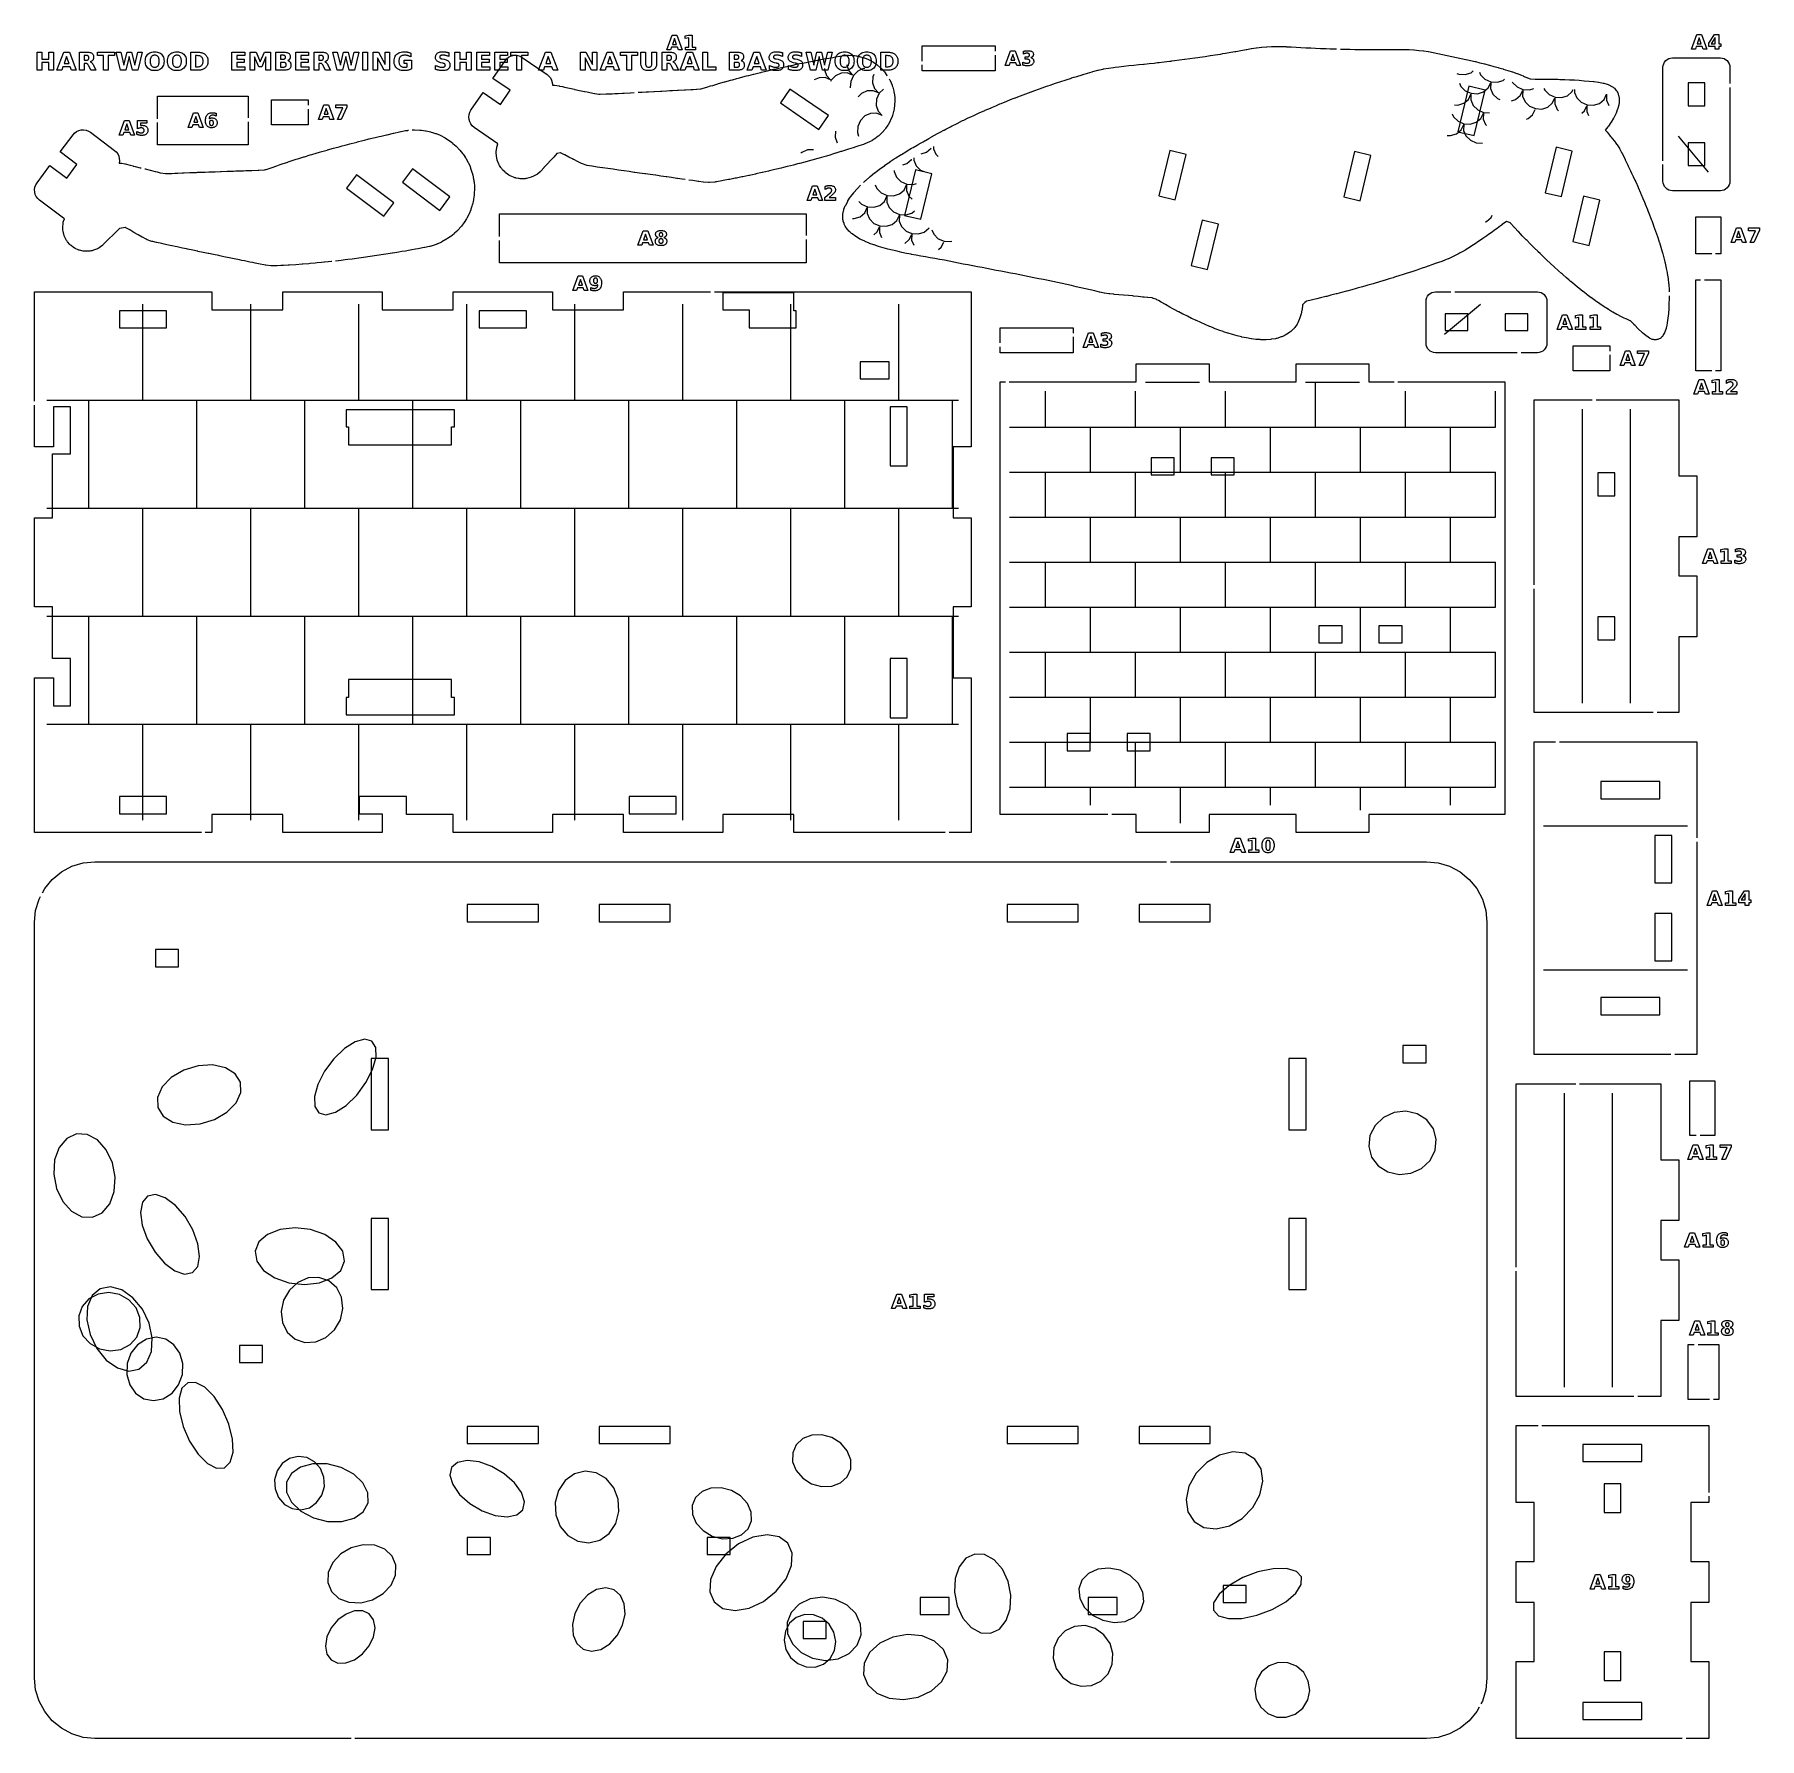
# Model space of a CAD drawing. Header units: millimetres. Extents: x 9 to 297, y 9 to 293.
import ezdxf

# ---------------------------------------------------------------- set-up
doc = ezdxf.new("R2010")
doc.units = ezdxf.units.MM
for name, color, linetype in [('CUT', 1, 'CONTINUOUS'), ('ENGRAVE', 5, 'CONTINUOUS'), ('SCORE', 7, 'CONTINUOUS')]:
    doc.layers.add(name, color=color, linetype=linetype)

msp = doc.modelspace()

# ---------------------------------------------------------------- linework, layer by layer
at = {"layer": 'CUT', "color": 1}
for points in [[(147.1208, 268.2755), (147.2168, 268.3652), (147.471, 268.6058), (147.509, 268.6404), (148.2061, 269.2512), (148.2541, 269.2913), (148.2669, 269.3015), (148.2721, 269.3057), (148.9937, 269.8938), (149.0319, 269.9238), (149.2828, 270.1135), (149.8145, 270.5236), (149.8507, 270.5505), (150.2853, 270.8629), (150.6697, 271.1448), (150.7038, 271.169), (151.2762, 271.5619), (151.5566, 271.7581), (151.5887, 271.7799), (152.257, 272.2192), (152.4734, 272.364), (152.5036, 272.3837), (153.2294, 272.8416), (153.4185, 272.9629), (153.447, 272.9807), (154.1949, 273.4346), (154.3906, 273.5552), (154.4174, 273.5712), (155.1544, 274.002), (155.3892, 274.1409), (155.4145, 274.1555), (156.1076, 274.5457), (156.4205, 274.7243), (156.4295, 274.7294), (157.0581, 275.0817), (157.0648, 275.0855), (157.4446, 275.3046), (157.4463, 275.3056), (158.0127, 275.6314), (158.443, 275.8809), (158.4646, 275.8931), (158.9656, 276.1713), (159.478, 276.4576), (159.4983, 276.4688), (159.9134, 276.6914), (160.5384, 277.0283), (160.5574, 277.0383), (160.8566, 277.1934), (161.6228, 277.593), (161.6406, 277.6021), (161.7964, 277.6803), (162.7254, 278.1495), (162.7411, 278.1573), (163.6648, 278.6087), (163.863, 278.7055), (163.8775, 278.7124), (164.5938, 279.0518), (165.0183, 279.2527), (165.0328, 279.2595), (165.52, 279.483), (166.1993, 279.7942), (166.2124, 279.8001), (166.4436, 279.903), (167.363, 280.3118), (167.4028, 280.3296), (167.4162, 280.3355), (168.2823, 280.7113), (168.6261, 280.8607), (168.6387, 280.8661), (169.1991, 281.1027), (169.871, 281.3866), (169.8827, 281.3914), (170.1131, 281.4862), (170.115, 281.487), (171.0239, 281.8592), (171.028, 281.8609), (171.1405, 281.9065), (171.1522, 281.9112), (171.9351, 282.2203), (172.4397, 282.4194), (172.4506, 282.4236), (172.8425, 282.5743), (173.7466, 282.9213), (173.7507, 282.9229), (173.7615, 282.927), (173.7715, 282.9307), (174.6511, 283.257), (174.6526, 283.2575), (175.1122, 283.4274), (175.1217, 283.4308), (175.553, 283.5866), (176.4527, 283.9104), (176.4856, 283.9222), (176.4946, 283.9255), (177.3514, 284.2283), (177.3536, 284.229), (177.8768, 284.4129), (177.8853, 284.4159), (178.2488, 284.5409), (178.2519, 284.5419), (179.1437, 284.8462), (179.1484, 284.8478), (179.295, 284.8972), (179.3033, 284.9), (180.0389, 285.1426), (180.0408, 285.1433), (180.7441, 285.3741), (180.7518, 285.3766), (180.9305, 285.434), (180.9349, 285.4354), (181.8216, 285.7171), (181.8242, 285.7179), (182.2227, 285.8436), (182.2313, 285.8463), (182.7116, 285.9943), (183.5995, 286.267), (183.7292, 286.3069), (183.7361, 286.309), (184.4856, 286.5353), (184.4883, 286.5361), (185.2541, 286.7656), (185.2605, 286.7675), (185.3537, 286.7949), (185.3951, 286.8063), (186.2263, 287.0221), (186.2818, 287.0353), (186.9617, 287.1812), (186.9777, 287.1845), (187.0988, 287.209), (187.1499, 287.2183), (187.9635, 287.3498), (188.0012, 287.3554), (188.8309, 287.4655), (188.8349, 287.466), (189.0914, 287.4992), (189.1005, 287.5004), (189.6811, 287.5716), (190.5258, 287.6755), (190.532, 287.6763), (191.3626, 287.7745), (191.39, 287.7775), (192.2166, 287.858), (193.0597, 287.9433), (193.8023, 288.0207), (193.8038, 288.0209), (193.9043, 288.0313), (194.7445, 288.119), (195.5897, 288.2123), (196.164, 288.2785), (196.1671, 288.2788), (196.4363, 288.3092), (197.2809, 288.4072), (198.1277, 288.5096), (198.4623, 288.5516), (198.4655, 288.552), (198.975, 288.6147), (199.8229, 288.7233), (200.6742, 288.8367), (200.6976, 288.8399), (200.7001, 288.8402), (201.5205, 288.9497), (202.374, 289.0697), (202.8769, 289.1418), (203.2228, 289.1911), (204.0795, 289.319), (204.9275, 289.4458), (204.999, 289.4571), (205.7869, 289.582), (206.6363, 289.7167), (207.0587, 289.7872), (207.4977, 289.8606), (208.3503, 290.0036), (209.0696, 290.1289), (209.2116, 290.1536), (210.0656, 290.3031), (210.9282, 290.461), (211.0352, 290.481), (211.0382, 290.4816), (211.7753, 290.6174), (211.8082, 290.6231), (212.6245, 290.7526), (212.6735, 290.7594), (213.1002, 290.811), (213.1099, 290.8121), (213.4744, 290.8535), (213.5227, 290.8581), (214.3139, 290.919), (214.3646, 290.9219), (215.1522, 290.9525), (215.1916, 290.9534), (215.9344, 290.9604), (215.9358, 290.9604), (215.9967, 290.9609), (215.9983, 290.9609), (216.7976, 290.9665), (216.8481, 290.9659), (217.6209, 290.9422), (217.663, 290.9402), (218.4505, 290.8912), (219.2611, 290.8444), (220.0387, 290.8035), (220.0738, 290.8016), (220.8876, 290.7619), (221.7009, 290.7242), (222.5147, 290.6884), (223.3277, 290.6547), (224.145, 290.6243), (224.2452, 290.6207), (224.9595, 290.5945), (225.7725, 290.5666), (226.008, 290.5598)], [(156.925, 288.55), (156.925, 291.075), (169.075, 291.075), (169.075, 290.2)], [(226.6578, 290.5414), (227.4053, 290.5212), (228.1667, 290.506), (228.2278, 290.5048), (229.0453, 290.4897), (229.8645, 290.4767), (230.6842, 290.4659), (231.5052, 290.4573), (231.824, 290.4545), (232.3251, 290.4499), (233.1437, 290.4446), (233.9699, 290.4444), (234.7874, 290.4444), (235.292, 290.4482), (235.6153, 290.4509), (235.6167, 290.4509), (236.4376, 290.457), (237.248, 290.4659), (237.2829, 290.4659), (238.0577, 290.4541), (238.1175, 290.4519), (238.8724, 290.4067), (238.9313, 290.4019), (238.9378, 290.4012), (238.9408, 290.4009), (239.7018, 290.3197), (239.7103, 290.3187), (240.4884, 290.2307), (240.5279, 290.2256), (241.2766, 290.1182), (241.3357, 290.1084), (242.0881, 289.9658), (242.1023, 289.963), (242.878, 289.8073), (242.8832, 289.8062), (243.662, 289.6467), (243.6681, 289.6454), (244.4481, 289.4818), (245.2301, 289.3173), (245.2335, 289.3165), (246.014, 289.1502), (246.793, 288.9835), (246.8017, 288.9816), (247.5735, 288.8111), (247.5848, 288.8085), (248.3567, 288.6309), (248.3619, 288.6297), (249.1354, 288.4485), (249.1417, 288.447), (249.9129, 288.2623), (249.921, 288.2604), (250.6856, 288.0722), (250.7034, 288.0677), (251.4632, 287.8697), (251.4762, 287.8662), (252.2372, 287.6597), (252.2484, 287.6566), (253.0082, 287.4433), (253.0203, 287.4398), (253.7702, 287.2216), (253.7986, 287.213), (254.5426, 286.9785), (254.5586, 286.9733), (255.3049, 286.7277), (255.3234, 286.7215), (256.0583, 286.4677), (256.0924, 286.4554), (256.8153, 286.1836), (256.8487, 286.1706), (257.1336, 286.0546), (257.1432, 286.0507), (257.5786, 285.8696), (258.2954, 285.5763), (258.3197, 285.568), (258.3452, 285.5652), (259.0976, 285.5268), (259.1361, 285.526), (259.325, 285.5283), (259.3299, 285.5283), (259.9317, 285.5332), (259.9473, 285.5333), (260.7594, 285.5304), (260.7644, 285.5304), (261.5808, 285.5245), (261.5858, 285.5244), (262.3904, 285.5156), (262.4188, 285.515), (262.8918, 285.4998), (262.8935, 285.4997), (263.2181, 285.4889), (263.2244, 285.4887), (264.0264, 285.4701), (264.0527, 285.4692), (264.8471, 285.4352), (264.8628, 285.4344), (265.6565, 285.391), (265.6793, 285.3896), (266.4754, 285.3325), (266.4792, 285.3322), (267.2768, 285.2727), (267.2867, 285.2719), (268.0925, 285.2057), (268.8642, 285.1426), (268.9388, 285.1344), (269.6586, 285.0347), (269.7455, 285.0197), (270.441, 284.8761), (270.5408, 284.8514), (271.144, 284.6776), (271.2683, 284.6352), (271.388, 284.5809), (271.9008, 284.3175), (272.0129, 284.2531), (272.1182, 284.1783), (272.1535, 284.1506), (272.2403, 284.0765), (272.3204, 283.9954), (272.5794, 283.7103), (272.6563, 283.6178), (272.7255, 283.5175), (272.7849, 283.4129), (272.878, 283.2302), (272.93, 283.1152), (272.9717, 282.9942), (273.0015, 282.8716), (273.1064, 282.3327), (273.1274, 282.1774), (273.1303, 282.0206), (273.1224, 281.8181), (273.1183, 281.7543), (273.0932, 281.4664), (273.078, 281.3501), (273.0528, 281.2356), (272.8904, 280.6252), (272.8538, 280.5091), (272.7471, 280.2175), (272.7463, 280.2154), (272.6231, 279.8808), (272.5559, 279.7282), (272.2321, 279.1025), (272.1899, 279.027), (271.7963, 278.3737), (271.7552, 278.3098), (271.3219, 277.6751), (271.2565, 277.5873), (270.7817, 277.0013), (270.8724, 276.9391), (270.9675, 276.8676), (271.0572, 276.7869), (271.1395, 276.6986), (271.2127, 276.6047), (271.637, 276.0087), (271.6498, 275.9921), (271.6683, 275.9716), (271.7214, 275.9138), (272.3129, 275.2255), (272.3648, 275.1612), (272.5014, 274.9808), (272.5353, 274.9339), (272.939, 274.3499), (272.9783, 274.2895), (273.1535, 274.0043), (273.1896, 273.9419), (273.5313, 273.3119), (273.5514, 273.2733), (273.6721, 273.0323), (273.677, 273.0225), (274.0962, 272.1681), (274.1296, 272.1003), (274.1346, 272.09), (274.5787, 271.1674), (274.5807, 271.1633), (274.6458, 271.0269), (274.6476, 271.023), (275.0183, 270.2398), (275.0205, 270.235), (275.1921, 269.8687), (275.1937, 269.8652), (275.45, 269.3139), (275.4525, 269.3086), (275.7346, 268.6946), (275.736, 268.6916), (275.8737, 268.39), (275.8764, 268.3841), (276.2734, 267.5031), (276.2875, 267.4717), (276.2937, 267.4576), (276.6891, 266.5502), (276.6929, 266.5416), (276.8045, 266.2805), (276.8053, 266.2785), (277.0797, 265.6338), (277.0832, 265.6254), (277.3299, 265.0347), (277.3305, 265.0332), (277.4609, 264.72), (277.4646, 264.711), (277.8308, 263.8126), (277.8381, 263.7943), (277.8491, 263.766), (278.1899, 262.9041), (278.1974, 262.8847), (278.3591, 262.4562), (278.5341, 261.999), (278.5416, 261.9789), (278.8597, 261.1055), (278.8643, 261.0931), (278.8689, 261.0805), (279.1855, 260.1943), (279.1905, 260.1803), (279.3512, 259.7141), (279.495, 259.3), (279.5019, 259.2797), (279.7875, 258.4125), (279.7982, 258.3786), (279.8306, 258.2707), (280.0586, 257.5168), (280.0639, 257.4988), (280.285, 256.7286), (280.3124, 256.6341), (280.3183, 256.6132), (280.551, 255.7579), (280.559, 255.7271), (280.7161, 255.0905), (280.7677, 254.8874), (280.7777, 254.8454), (280.9614, 254.0104), (280.9673, 253.9824), (281.1073, 253.2739), (281.1305, 253.1591), (281.1407, 253.1024), (281.2673, 252.2966), (281.2738, 252.2501), (281.3716, 251.4438), (281.3759, 251.404), (281.4063, 251.0695), (281.4485, 250.6272), (281.4542, 250.5308), (281.4648, 250.0666)], [(117.3923, 268.7988), (116.8943, 268.8674), (116.1206, 268.9716), (116.118, 268.972), (116.0075, 268.987), (115.9996, 268.9882), (115.1199, 269.1137), (114.3434, 269.2235), (114.3405, 269.2239), (114.2385, 269.2385), (114.2289, 269.2399), (113.355, 269.3719), (112.5402, 269.4933), (112.5367, 269.4938), (112.4785, 269.5027), (112.4685, 269.5041), (111.5863, 269.6231), (111.5845, 269.6233), (110.7809, 269.7328), (110.7002, 269.7438), (110.6942, 269.7446), (109.8128, 269.8685), (109.0122, 269.9796), (109.0096, 269.98), (108.9298, 269.9912), (108.9198, 269.9926), (108.0446, 270.1226), (107.217, 270.2439), (107.2139, 270.2443), (107.1646, 270.2517), (106.2792, 270.3791), (106.2764, 270.3795), (105.4279, 270.5034), (105.4006, 270.5074), (104.5102, 270.6302), (103.6679, 270.7447), (103.6657, 270.745), (103.6259, 270.7504), (103.6151, 270.752), (102.7389, 270.8798), (101.8821, 271.0032), (101.8256, 271.0125), (101.0787, 271.1529), (100.8963, 271.2007), (100.2768, 271.4108), (100.1051, 271.4827), (99.4663, 271.8041), (98.8492, 272.1097), (98.7492, 272.1592), (98.7266, 272.1706), (98.033, 272.5305), (98.0089, 272.5433), (97.3369, 272.9094), (97.2951, 272.9302), (96.6105, 273.2381), (96.5998, 273.2423), (96.5884, 273.2405), (96.0483, 273.1254), (96.0373, 273.1225), (96.0292, 273.1145), (95.5143, 272.5483), (95.5052, 272.5384), (94.964, 271.9551), (94.9546, 271.9451), (94.4068, 271.3669), (94.3986, 271.358), (94.307, 271.2574), (94.3027, 271.2527), (93.8607, 270.7719), (93.8536, 270.7641), (93.3926, 270.2448), (93.3151, 270.1644), (93.2312, 270.0907), (92.7605, 269.7101), (92.6556, 269.6332), (92.5438, 269.5668), (92.0135, 269.2852), (91.8656, 269.2178), (91.7108, 269.1685), (90.93, 268.9705), (90.8174, 268.9469), (90.7016, 268.9329), (90.5866, 268.9287), (89.8797, 268.9331), (89.7478, 268.9404), (89.6173, 268.9604), (89.2232, 269.0407), (89.1759, 269.0513), (89.0029, 269.0931), (88.8879, 269.1264), (88.7762, 269.1697), (88.2455, 269.4029), (88.1309, 269.4599), (88.0222, 269.5274), (87.5631, 269.8434), (87.4612, 269.9209), (87.367, 270.0076), (86.9597, 270.42), (86.8794, 270.5089), (86.8072, 270.6045), (86.7064, 270.7511), (86.6797, 270.7916), (86.4639, 271.131), (86.3986, 271.2458), (86.3448, 271.3663), (86.0882, 272.0251), (86.0511, 272.1339), (86.0229, 272.2472), (86.0047, 272.3608), (85.9108, 273.1608), (85.9016, 273.323), (85.9118, 273.4852), (85.9855, 274.0811), (86.0077, 274.2092), (86.042, 274.3347), (86.1802, 274.7592), (82.2274, 277.4801), (81.9194, 277.7401), (81.6656, 278.0581), (81.4788, 278.4195), (81.3661, 278.8105), (81.3318, 279.2158), (81.3773, 279.6201), (81.5008, 280.0078), (81.6957, 280.3607), (83.7248, 283.3085), (86.6078, 281.324), (88.2237, 283.6716), (85.3407, 285.6561), (87.3698, 288.604), (87.6298, 288.912), (87.9479, 289.1658), (88.3093, 289.3526), (88.7002, 289.4653), (89.1056, 289.4996), (89.5099, 289.4541), (89.8976, 289.3306), (90.2504, 289.1357), (94.3751, 286.2966), (94.6832, 286.0365), (94.9369, 285.7185), (95.1237, 285.3571), (95.2364, 284.9662), (95.2707, 284.5608), (95.2671, 284.529), (95.4369, 284.5273), (95.6314, 284.5111), (96.3854, 284.3924), (96.451, 284.3804), (96.9459, 284.277), (97.2595, 284.2116), (97.2802, 284.2071), (98.1089, 284.0203), (98.1138, 284.0192), (98.9402, 283.8297), (98.9582, 283.8259), (99.0313, 283.8114), (99.0358, 283.8105), (99.8013, 283.6564), (100.6467, 283.4858), (100.6628, 283.4825), (101.04, 283.4016), (101.4936, 283.3043), (101.5102, 283.3007), (102.3138, 283.1177), (102.3645, 283.1084), (102.9889, 283.0207), (103.0146, 283.0176), (103.1984, 282.9997), (103.2186, 282.9985), (103.239, 282.9988), (104.2209, 283.0522), (104.3383, 283.0588), (104.346, 283.0592), (105.2246, 283.1032), (105.6507, 283.1269), (105.6576, 283.1273), (106.2328, 283.1565), (106.96, 283.1971), (106.9662, 283.1975), (107.2423, 283.2116), (108.2491, 283.268), (108.2607, 283.2686), (108.2728, 283.2691), (108.9072, 283.3016)], [(109.5564, 283.333), (109.5838, 283.3342), (110.2626, 283.3674), (110.8952, 283.4019), (110.9019, 283.4022), (111.2707, 283.4205), (112.2051, 283.4716), (112.2113, 283.472), (112.2792, 283.4754), (113.2885, 283.5318), (113.2977, 283.5323), (113.5128, 283.5428), (114.2965, 283.5849), (114.3056, 283.5854), (114.8267, 283.6098), (115.302, 283.6342), (115.3107, 283.6347), (116.1474, 283.6722), (116.3049, 283.6799), (117.317, 283.7356), (117.3189, 283.7357), (117.4545, 283.743), (118.3247, 283.7936), (118.3336, 283.7941), (118.7597, 283.816), (119.3195, 283.8473), (119.352, 283.85), (119.9709, 283.9178), (120.0473, 283.9312), (120.3965, 284.0152), (120.429, 284.0239), (121.0062, 284.1968), (121.6292, 284.3858), (121.6439, 284.3901), (121.9902, 284.4908), (122.8469, 284.7439), (122.8627, 284.7485), (122.9802, 284.7816), (123.9779, 285.0668), (124.0567, 285.0895), (124.0716, 285.0937), (124.9833, 285.3447), (125.2563, 285.4214), (125.2722, 285.4257), (125.9958, 285.6192), (126.4489, 285.743), (126.4658, 285.7475), (127.0139, 285.8897), (127.6347, 286.0548), (127.6526, 286.0594), (128.0378, 286.1562), (128.8138, 286.3568), (128.8326, 286.3615), (129.0677, 286.4187), (129.9863, 286.6492), (130.0061, 286.654), (130.1039, 286.677), (131.1454, 286.9302), (131.1578, 286.9331), (132.2012, 287.1763), (132.3107, 287.2026), (132.3295, 287.207), (133.2623, 287.4172), (133.4615, 287.4637), (133.4813, 287.4682), (134.3309, 287.653), (134.6059, 287.7153), (134.6265, 287.7198), (135.4072, 287.8836), (135.7438, 287.9574), (135.7652, 287.9619), (136.4917, 288.1086), (136.875, 288.1898), (136.8972, 288.1943), (137.5848, 288.3277), (137.9995, 288.4123), (138.0225, 288.4168), (138.6906, 288.541), (138.6968, 288.5422), (139.1224, 288.6258), (139.1345, 288.6281), (139.7977, 288.7521), (140.2384, 288.8352), (140.2502, 288.8374), (140.913, 288.9562), (141.3473, 289.0347), (141.3593, 289.0369), (142.0383, 289.1532), (142.4493, 289.2243), (142.4615, 289.2264), (143.1742, 289.3429), (143.5135, 289.3991), (143.5924, 289.4097), (144.3369, 289.4878), (144.4188, 289.4938), (144.5417, 289.4991), (144.6577, 289.4991), (145.4827, 289.463), (145.6157, 289.4506), (145.9078, 289.4083), (145.9557, 289.4005), (146.3655, 289.326), (146.4958, 289.2955), (147.1813, 289.0985), (147.3155, 289.0521), (147.949, 288.7945), (148.0796, 288.733), (148.6675, 288.4163), (148.7915, 288.3405), (149.3373, 287.9648), (149.4524, 287.876), (149.9582, 287.4399), (150.0622, 287.3399), (150.529, 286.8401), (150.6203, 286.7313), (151.0491, 286.1614), (151.0877, 286.1042)], [(169.075, 289.55), (169.075, 286.925), (156.925, 286.925), (156.925, 287.9)], [(280.425, 271.9221), (280.425, 287.5037), (280.4549, 287.8073), (280.5446, 288.1029), (280.6901, 288.3752), (280.8861, 288.6139), (281.1248, 288.8099), (281.3971, 288.9554), (281.6927, 289.0451), (281.9963, 289.075), (290.0037, 289.075), (290.3073, 289.0451), (290.6029, 288.9554), (290.8752, 288.8099), (291.1139, 288.6139), (291.3099, 288.3752), (291.4554, 288.1029), (291.5451, 287.8073), (291.575, 287.5037), (291.575, 284.7868)], [(151.4229, 285.5475), (151.5081, 285.3946), (151.5672, 285.2749), (151.8955, 284.5171), (151.9369, 284.4087), (151.9758, 284.292), (151.9994, 284.2134), (152.1893, 283.5014), (152.2122, 283.3996), (152.2621, 283.1295), (152.277, 283.0262), (152.3539, 282.2933), (152.3599, 282.2114), (152.3652, 282.0885), (152.3652, 281.9725), (152.3291, 281.1475), (152.3166, 281.0145), (152.2744, 280.7224), (152.2666, 280.6745), (152.1921, 280.2647), (152.1616, 280.1344), (151.9646, 279.4489), (151.9181, 279.3147), (151.6606, 278.6812), (151.5991, 278.5507), (151.2824, 277.9627), (151.2066, 277.8387), (150.8309, 277.2929), (150.7421, 277.1778), (150.306, 276.6721), (150.206, 276.568), (149.7062, 276.1013), (149.5974, 276.01), (149.0274, 275.5812), (148.9166, 275.5062), (148.5605, 275.2903), (148.5185, 275.2659), (148.2607, 275.1221), (148.141, 275.063), (147.3832, 274.7348), (147.2748, 274.6933), (147.1233, 274.6428), (147.1192, 274.6414), (146.3784, 274.397), (146.3681, 274.3936), (145.8702, 274.2337), (145.4149, 274.0859), (145.4103, 274.0844), (144.62, 273.831), (144.4527, 273.7773), (144.4469, 273.7755), (143.4919, 273.4741), (143.4713, 273.4678), (143.3842, 273.4419), (142.5141, 273.1746), (142.495, 273.1689), (142.1571, 273.0706), (141.5279, 272.8817), (141.5088, 272.8761), (140.9407, 272.7148), (140.5318, 272.5949), (140.5142, 272.5899), (139.7329, 272.3724), (139.5228, 272.3122), (139.5173, 272.3106), (138.5251, 272.031), (138.5195, 272.0295), (137.5214, 271.7529), (137.5026, 271.7479), (137.3288, 271.7024), (136.5058, 271.4802), (136.4871, 271.4753), (136.14, 271.3869), (135.4813, 271.2136), (135.4627, 271.2089), (134.9601, 271.0844), (134.4478, 270.9532), (134.4293, 270.9486), (133.7889, 270.7943), (133.4035, 270.6984), (133.3893, 270.695), (132.622, 270.5128), (132.3515, 270.4473), (132.3456, 270.4459), (131.4578, 270.2351), (131.456, 270.2347), (131.3017, 270.1982), (131.2959, 270.1969), (130.3019, 269.967), (130.2996, 269.9664), (130.2451, 269.9539), (130.2393, 269.9526), (129.1866, 269.7159), (129.1693, 269.7122), (129.1545, 269.709), (128.1134, 269.4827), (128.0966, 269.4792), (128.0127, 269.462), (127.0311, 269.2558), (127.0147, 269.2525), (126.8781, 269.2256), (125.9388, 269.0352), (125.9243, 269.0323), (125.7497, 268.9989), (124.8337, 268.8201), (124.829, 268.8192), (124.6279, 268.7806), (124.6231, 268.7797), (123.7253, 268.6112), (123.721, 268.6104), (123.5131, 268.572), (123.5074, 268.571), (122.623, 268.4119), (122.5851, 268.4057), (122.4539, 268.3859), (122.348, 268.3743), (121.4471, 268.3116), (121.2693, 268.311), (120.4863, 268.3608), (120.3807, 268.3717), (119.6637, 268.4749), (119.6605, 268.4754), (119.549, 268.4917), (118.6635, 268.6181), (118.6617, 268.6184), (118.036, 268.7085)], [(29.425, 278.9373), (29.425, 282.7123), (44.575, 282.7123), (44.575, 279.0873)], [(54.575, 280.55), (54.575, 277.925), (48.425, 277.925), (48.425, 282.075), (54.575, 282.075), (54.575, 281.2)], [(291.575, 284.1368), (291.575, 268.4963), (291.5451, 268.1927), (291.4554, 267.8971), (291.3099, 267.6248), (291.1139, 267.3861), (290.8752, 267.1901), (290.6029, 267.0446), (290.3073, 266.9549), (290.0037, 266.925), (281.9963, 266.925), (281.6927, 266.9549), (281.3971, 267.0446), (281.1248, 267.1901), (280.8861, 267.3861), (280.6901, 267.6248), (280.5446, 267.8971), (280.4549, 268.1927), (280.425, 268.4963), (280.425, 271.2721)], [(58.4853, 255.1346), (58.4213, 255.1278), (58.4186, 255.1275), (57.8715, 255.07), (57.2567, 255.0045), (57.2456, 255.0034), (56.7871, 254.9584), (56.0772, 254.8883), (56.0667, 254.8873), (55.7086, 254.8548), (54.887, 254.78), (54.8772, 254.7792), (54.6365, 254.7591), (53.6858, 254.6801), (53.6767, 254.6793), (53.5707, 254.6713), (53.569, 254.6711), (52.5169, 254.5924), (52.503, 254.5914), (52.4677, 254.5891), (51.4653, 254.524), (51.4509, 254.5231), (51.2372, 254.5116), (50.4184, 254.4664), (50.4108, 254.466), (49.9933, 254.4453), (49.9888, 254.4451), (49.3889, 254.4174), (49.3642, 254.4165), (48.7501, 254.3996), (48.6821, 254.3994), (48.4212, 254.4055), (48.3015, 254.4136), (47.4946, 254.5052), (47.372, 254.5249), (47.1354, 254.5743), (46.5697, 254.6929), (45.7005, 254.869), (45.3057, 254.9471), (44.829, 255.0407), (44.8241, 255.0416), (43.9571, 255.2153), (43.4888, 255.3091), (43.0911, 255.389), (43.0842, 255.3904), (42.2232, 255.568), (42.2194, 255.5688), (41.6499, 255.688), (41.3588, 255.7491), (40.4931, 255.9286), (40.4903, 255.9291), (39.8031, 256.0731), (39.6307, 256.109), (38.7614, 256.2855), (37.9762, 256.4431), (37.8967, 256.4591), (37.8845, 256.4616), (37.0268, 256.6423), (36.1702, 256.8226), (36.1552, 256.8259), (36.1215, 256.8334), (35.3071, 257.0139), (34.451, 257.2007), (34.4418, 257.2027), (34.2434, 257.2428), (33.582, 257.3756), (33.5739, 257.3772), (32.7153, 257.5552), (32.7089, 257.5565), (32.4046, 257.6211), (31.8529, 257.7388), (31.8459, 257.7403), (30.9937, 257.9269), (30.9864, 257.9285), (30.5216, 258.033), (30.5195, 258.0335), (30.1398, 258.1195), (29.2759, 258.3079), (28.6429, 258.4457), (28.6266, 258.4494), (28.4971, 258.4792), (28.3306, 258.5293), (27.7114, 258.7601), (27.5366, 258.84), (26.9128, 259.1813), (26.9012, 259.1877), (26.2133, 259.573), (26.1905, 259.586), (25.5122, 259.9836), (25.5003, 259.9907), (24.8295, 260.3932), (24.8056, 260.4068), (24.3519, 260.6521), (24.1392, 260.7668), (24.1289, 260.7717), (24.1175, 260.7707), (23.1112, 260.6365), (23.1047, 260.6353), (23.0998, 260.6308), (22.9875, 260.5177), (22.9835, 260.5137), (22.5556, 260.0866), (22.5457, 260.0768), (21.9762, 259.5202), (21.9661, 259.5105), (21.388, 258.9571), (21.3829, 258.9522), (20.8141, 258.395), (20.8026, 258.3835), (20.329, 257.8942), (20.2398, 257.81), (20.1432, 257.7341), (19.69, 257.4102), (19.5506, 257.3228), (19.4016, 257.2529), (18.7684, 257.0016), (18.6576, 256.9631), (18.5439, 256.9343), (18.3172, 256.8872), (18.1268, 256.8618), (17.5528, 256.8267), (17.4108, 256.8256), (17.2981, 256.8307), (17.1801, 256.8412), (17.0636, 256.8619), (16.4501, 256.999), (16.3113, 257.0379), (16.1774, 257.0913), (15.6819, 257.32), (15.5554, 257.3867), (15.4367, 257.4663), (15.0137, 257.7836), (14.904, 257.8753), (14.8045, 257.978), (14.4461, 258.3895), (14.3574, 258.5031), (14.2812, 258.6255), (13.9777, 259.176), (13.9251, 259.2821), (13.882, 259.3923), (13.8455, 259.4991), (13.8068, 259.6357), (13.6797, 260.1966), (13.6508, 260.3865), (13.6325, 260.6173), (13.6283, 260.7346), (13.6342, 260.8517), (13.6981, 261.5299), (13.7234, 261.6925), (13.7682, 261.8509), (13.909, 262.2529), (13.7657, 262.3398), (9.7596, 265.344), (9.4623, 265.6163), (9.2217, 265.9443), (9.0497, 266.313), (8.9529, 266.7082), (8.9351, 267.1146), (8.9969, 267.5168), (9.136, 267.8991), (9.3451, 268.2438), (11.4921, 271.1069), (14.2923, 269.0071), (16.0021, 271.2872), (13.202, 273.387), (15.349, 276.2501), (15.6213, 276.5473), (15.9494, 276.788), (16.3181, 276.96), (16.7132, 277.0567), (17.1197, 277.0745), (17.5218, 277.0127), (17.9041, 276.8736), (18.2488, 276.6645), (22.2549, 273.6604), (22.5522, 273.3881), (22.7928, 273.06), (22.9648, 272.6913), (23.0616, 272.2962), (23.0794, 271.8897), (23.0257, 271.5408), (23.1109, 271.5407), (23.2237, 271.5311), (23.4134, 271.5069), (23.4898, 271.4949), (23.9751, 271.4043), (24.0521, 271.3876), (24.8532, 271.1886), (24.8654, 271.1855), (25.3915, 271.0496), (25.3986, 271.0477), (25.6926, 270.97), (25.6996, 270.9682), (26.5313, 270.759), (26.5414, 270.7566), (26.69, 270.7218)], [(27.323, 270.5739), (27.3706, 270.5628), (27.3847, 270.5594), (28.228, 270.3526), (28.2363, 270.3505), (29.0659, 270.1414), (29.0817, 270.1373), (29.3819, 270.0578), (29.3872, 270.0563), (29.8706, 269.926), (29.9366, 269.9121), (30.7663, 269.7842), (30.7892, 269.7817), (30.8122, 269.7812), (31.0549, 269.7858), (31.0678, 269.7862), (31.8024, 269.8158), (32.3149, 269.8403), (32.3269, 269.8408), (32.8365, 269.8606), (33.5771, 269.8943), (33.5878, 269.8948), (33.8707, 269.9054), (34.8401, 269.9477), (34.8496, 269.9481), (34.9078, 269.9502), (35.9332, 269.9885), (36.1085, 269.996), (36.1197, 269.9964), (36.9603, 270.0254), (37.3804, 270.0426), (37.3905, 270.043), (37.989, 270.063), (38.6524, 270.0892), (38.6615, 270.0895), (39.018, 270.1012), (39.9244, 270.1356), (39.9326, 270.1359), (40.0482, 270.1396), (41.0727, 270.1757), (41.0825, 270.176), (41.2026, 270.1794), (42.0987, 270.2067), (42.4812, 270.2195), (42.4869, 270.2196), (43.1208, 270.2382), (43.759, 270.2603), (43.767, 270.2605), (44.146, 270.2714), (45.0381, 270.3014), (45.0453, 270.3016), (45.1715, 270.3052), (46.1958, 270.3387), (46.2036, 270.3389), (46.3123, 270.3419), (46.3283, 270.3425), (47.2092, 270.3893), (47.2307, 270.3913), (47.252, 270.3951), (47.4552, 270.4394), (47.528, 270.46), (48.3944, 270.7648), (48.535, 270.8146), (48.5401, 270.8164), (49.3031, 271.0828), (49.3069, 271.0841), (49.8902, 271.2858), (50.2123, 271.397), (50.2243, 271.401), (51.1374, 271.7066), (51.1443, 271.7089), (51.2265, 271.7359), (51.2327, 271.7379), (52.0718, 272.009), (52.074, 272.0097), (52.5454, 272.1611), (52.5525, 272.1634), (53.0089, 272.3072), (53.0103, 272.3077), (53.8538, 272.5725), (53.8618, 272.5749), (53.9484, 272.6015), (53.9532, 272.603), (54.8996, 272.8897), (54.9018, 272.8904), (55.1485, 272.9647), (55.1565, 272.9671), (55.8572, 273.1733), (56.4317, 273.3424), (56.4406, 273.345), (56.8176, 273.4532), (57.7064, 273.7088), (57.7161, 273.7116), (57.7816, 273.7299), (58.7493, 274.0022), (58.7555, 274.004), (58.9763, 274.065), (58.98, 274.066), (59.7267, 274.27), (59.7327, 274.2716), (60.2318, 274.4055), (60.236, 274.4066), (60.7113, 274.5324), (60.7167, 274.5338), (61.4765, 274.7316), (61.4812, 274.7328), (61.7034, 274.7898), (62.6954, 275.047), (62.7172, 275.0526), (62.722, 275.0539), (63.6879, 275.3012), (63.6924, 275.3023), (63.9542, 275.3684), (63.9595, 275.3697), (64.6896, 275.5508), (64.6935, 275.5518), (65.1814, 275.6712), (65.1872, 275.6726), (65.698, 275.7953), (65.7015, 275.7961), (66.3995, 275.9618), (66.4057, 275.9632), (66.7133, 276.0347), (66.7163, 276.0354), (67.6088, 276.2406), (67.6154, 276.2421), (67.7359, 276.2692), (68.7595, 276.4982), (68.8114, 276.5102), (68.8173, 276.5115), (69.7874, 276.73), (69.7898, 276.7306), (70.0062, 276.7789), (70.0294, 276.7839), (70.7958, 276.9408), (70.8749, 276.9546), (71.1476, 276.9936), (71.2275, 277.0025), (71.2523, 277.0046)], [(44.575, 278.4373), (44.575, 274.5623), (29.425, 274.5623), (29.425, 278.2873)], [(71.9001, 277.0577), (71.988, 277.065), (72.0523, 277.0687), (72.2077, 277.0739), (72.2973, 277.074), (73.1835, 277.0445), (73.2831, 277.0374), (73.4072, 277.024), (73.4479, 277.019), (74.0967, 276.9285), (74.2041, 276.909), (74.9603, 276.7397), (75.0645, 276.7119), (75.2587, 276.6517), (75.2774, 276.6457), (75.7742, 276.4836), (75.8754, 276.446), (76.5414, 276.1674), (76.6415, 276.1205), (77.2687, 275.7949), (77.3643, 275.7402), (77.9559, 275.3683), (78.0464, 275.306), (78.6034, 274.8883), (78.6885, 274.8188), (79.2113, 274.3551), (79.2906, 274.2787), (79.7789, 273.7678), (79.8519, 273.6848), (80.3059, 273.1235), (80.3703, 273.037), (80.6652, 272.6054), (80.6761, 272.5892), (80.7884, 272.4196), (80.8442, 272.3274), (81.2186, 271.6489), (81.2673, 271.5513), (81.536, 270.9538), (81.5522, 270.9161), (81.5999, 270.8008), (81.6345, 270.7071), (81.9111, 269.8647), (81.9362, 269.7786), (81.9747, 269.628), (81.9891, 269.5652), (82.1422, 268.8176), (82.156, 268.7385), (82.195, 268.4658), (82.2039, 268.3859), (82.2664, 267.6254), (82.2701, 267.5611), (82.2753, 267.4057), (82.2753, 267.3161), (82.2459, 266.4299), (82.2388, 266.3303), (82.2254, 266.2062), (82.2203, 266.1655), (82.1298, 265.5167), (82.1104, 265.4093), (81.9411, 264.6531), (81.9133, 264.5489), (81.8531, 264.3547), (81.8471, 264.3361), (81.6849, 263.8392), (81.6473, 263.738), (81.3688, 263.072), (81.3219, 262.9719), (80.9963, 262.3447), (80.9416, 262.2491), (80.5696, 261.6575), (80.5074, 261.567), (80.0897, 261.01), (80.0202, 260.9249), (79.5565, 260.4021), (79.4801, 260.3228), (78.9692, 259.8345), (78.8862, 259.7615), (78.3249, 259.3075), (78.2384, 259.2431), (77.8068, 258.9482), (77.7906, 258.9373), (77.621, 258.825), (77.5288, 258.7692), (76.8503, 258.3949), (76.7527, 258.3461), (76.1552, 258.0774), (76.1175, 258.0612), (76.0021, 258.0135), (75.9085, 257.9789), (75.066, 257.7023), (74.98, 257.6772), (74.8293, 257.6387), (74.7666, 257.6243), (73.993, 257.4659), (73.9694, 257.4612), (73.6196, 257.3961), (72.9154, 257.2651), (72.9087, 257.2638), (72.463, 257.1833), (71.8487, 257.0687), (71.8338, 257.066), (71.3053, 256.9735), (70.7702, 256.877), (70.7555, 256.8744), (70.1544, 256.7728), (69.6842, 256.6909), (69.6697, 256.6884), (69.01, 256.5809), (68.5906, 256.5104), (68.5764, 256.5081), (67.872, 256.3974), (67.4896, 256.3355), (67.4756, 256.3334), (66.7401, 256.2223), (66.3809, 256.1664), (66.3672, 256.1644), (65.6143, 256.0552), (65.2603, 256.0024), (65.2559, 256.0018), (64.4897, 255.89), (64.4858, 255.8895), (64.1419, 255.8404), (64.1383, 255.8399), (63.3718, 255.7326), (63.3667, 255.7319), (63.016, 255.6842), (63.0127, 255.6837), (62.2598, 255.5832), (62.254, 255.5825), (61.8815, 255.5344), (61.8785, 255.534), (61.1539, 255.4421), (61.1473, 255.4413), (60.7378, 255.3914), (60.7353, 255.3911), (60.0544, 255.3095), (60.0471, 255.3087), (59.5844, 255.2558), (59.5822, 255.2556), (59.1315, 255.2048)], [(281.4603, 249.4168), (281.4441, 248.9587), (281.4404, 248.8967), (281.3791, 248.1492), (281.377, 248.0957), (281.3802, 247.5083), (281.3802, 247.5035), (281.3806, 247.3382), (281.3785, 247.2617), (281.3379, 246.5282), (281.33, 246.4391), (281.2373, 245.685), (281.2365, 245.6785), (281.1397, 244.9204), (281.1274, 244.8425), (281.006, 244.1975), (280.9803, 244.087), (280.9456, 243.9791), (280.7293, 243.3925), (280.6675, 243.2508), (280.4789, 242.8787), (280.4134, 242.7636), (280.3359, 242.654), (280.248, 242.5525), (280.1507, 242.46), (280.0449, 242.3775), (279.9315, 242.3057), (279.8116, 242.2452), (279.6882, 242.1974), (279.5476, 242.1508), (279.4103, 242.1131), (279.2678, 242.0896), (279.1237, 242.0813), (278.9795, 242.0881), (278.8388, 242.1096), (278.6453, 242.1498), (278.5172, 242.183), (278.3911, 242.2291), (278.2702, 242.2873), (278.1571, 242.3561), (277.7147, 242.6556), (277.6042, 242.7391), (277.0082, 243.2399), (276.9287, 243.3123), (276.8904, 243.3501), (276.8768, 243.3632), (276.3301, 243.8707), (276.257, 243.944), (275.8054, 244.4336), (275.7928, 244.4468), (275.6439, 244.5989), (275.6304, 244.6122), (274.991, 245.226), (274.9783, 245.2371), (274.9631, 245.2446), (274.2693, 245.5466), (274.2204, 245.5691), (273.9755, 245.6876), (273.5185, 245.908), (273.4919, 245.9212), (272.7913, 246.2784), (272.7492, 246.3008), (272.0587, 246.6846), (272.0252, 246.7038), (271.3445, 247.1082), (271.2945, 247.1394), (271.2628, 247.1602), (270.6137, 247.5816), (270.5976, 247.5922), (269.9002, 248.0594), (269.8916, 248.0651), (269.3348, 248.4444), (269.2072, 248.5309), (269.1676, 248.5589), (268.4931, 249.053), (268.4783, 249.064), (267.7963, 249.5781), (267.7793, 249.5911), (267.6895, 249.6611), (267.1011, 250.1157), (267.0847, 250.1286), (266.407, 250.6692), (266.3955, 250.6785), (266.1948, 250.8423), (265.7193, 251.2292), (265.7049, 251.2411), (265.0352, 251.8018), (265.0163, 251.8179), (264.8108, 251.9966), (264.3471, 252.3987), (264.3405, 252.4044), (263.6673, 252.9959), (263.6599, 253.0025), (263.52, 253.1272), (262.9908, 253.5961), (262.9784, 253.6073), (262.3128, 254.212), (262.3035, 254.2205), (262.272, 254.2497), (261.6373, 254.8372), (261.631, 254.8431), (261.0839, 255.3563), (260.9679, 255.4651), (260.9556, 255.4768), (260.2962, 256.1114), (260.2886, 256.1187), (259.9492, 256.4506), (259.6273, 256.7656), (259.6234, 256.7694), (258.962, 257.4219), (258.9569, 257.4269), (258.8473, 257.5362), (258.299, 258.0808), (258.2899, 258.0899), (257.7699, 258.6165), (257.6356, 258.7521), (257.6279, 258.76), (256.9724, 259.4325), (256.9693, 259.4357), (256.7237, 259.6893), (256.7219, 259.6912), (256.3129, 260.1153), (256.3094, 260.1189), (255.6986, 260.7569), (255.6966, 260.7591), (255.6751, 260.7816), (255.629, 260.8325), (255.0283, 261.5315), (255.0182, 261.5421), (255.0049, 261.5481), (254.3238, 261.8161), (253.627, 261.2776), (253.6089, 261.2639), (253.3514, 261.0718), (252.7938, 260.6531), (252.7758, 260.6398), (252.3514, 260.3321), (251.9411, 260.033), (251.9239, 260.0206), (251.3584, 259.6219), (251.0697, 259.4172), (251.0536, 259.406), (250.3717, 258.9375), (250.181, 258.8059), (250.1655, 258.7954), (249.3904, 258.2762), (249.2752, 258.1987), (249.2604, 258.1888), (248.4142, 257.6359), (248.3561, 257.5978), (248.3346, 257.584), (247.461, 257.0346), (247.4239, 257.012), (247.4089, 257.0033), (247.3737, 256.9834), (246.4997, 256.5074), (246.4865, 256.5003), (246.3432, 256.4243), (246.3305, 256.4176), (245.5662, 256.0228), (245.5384, 256.0089), (245.2484, 255.8675), (245.2176, 255.853), (244.646, 255.5922), (244.5991, 255.5719), (244.0192, 255.3335), (243.9919, 255.3227), (243.7229, 255.2189), (243.6951, 255.2086), (242.8089, 254.8893), (242.6474, 254.8313), (242.6371, 254.8277), (241.9101, 254.5733), (241.2507, 254.342), (241.2408, 254.3386), (241.0135, 254.2609), (240.1163, 253.9519), (239.839, 253.8562), (239.8306, 253.8533), (239.2208, 253.6474), (238.4105, 253.3745), (238.4024, 253.3718), (238.328, 253.3473), (238.3224, 253.3455), (237.4345, 253.0571), (237.4322, 253.0564), (236.9494, 252.9005), (236.9413, 252.898), (236.5429, 252.7721), (236.5416, 252.7717), (235.6532, 252.4922), (235.4646, 252.4327), (235.4556, 252.4299), (234.7645, 252.2174), (233.9594, 251.9694), (233.9508, 251.9668), (233.8766, 251.9445), (232.9913, 251.6776), (232.9881, 251.6767), (232.4329, 251.5109), (232.4257, 251.5087), (232.1059, 251.4152), (232.1018, 251.4139), (231.2218, 251.1595), (231.2184, 251.1586), (230.8745, 251.0601), (230.8675, 251.0581), (230.3381, 250.9098), (229.4578, 250.6638), (229.2894, 250.6163), (229.2818, 250.6142), (228.5754, 250.4194), (227.7004, 250.1785), (227.6882, 250.1753), (226.8171, 249.9443), (226.8144, 249.9436), (226.0523, 249.7433), (226.0476, 249.742), (225.941, 249.7144), (225.9344, 249.7127), (225.0629, 249.4917), (225.0609, 249.4912), (224.3808, 249.3198), (224.3756, 249.3185), (224.1884, 249.2722), (223.3131, 249.0528), (223.3105, 249.0522), (222.696, 248.8995), (222.6918, 248.8984), (222.4406, 248.8369), (222.4335, 248.8352), (221.575, 248.6298), (221.5526, 248.6247), (220.9836, 248.4988), (220.9698, 248.4951), (220.9584, 248.4865), (220.7011, 248.2745), (220.6854, 248.2604), (220.6707, 248.2451), (220.3472, 247.8787), (220.3402, 247.8699), (220.3384, 247.8589), (220.2578, 247.1482), (220.2393, 247.0317), (220.1069, 246.3823), (220.0613, 246.2151), (219.8478, 245.5935), (219.7969, 245.4668), (219.5283, 244.8859), (219.4743, 244.7813), (219.4114, 244.6818), (219.0322, 244.1353), (218.9242, 243.9994), (218.8534, 243.9214), (218.7767, 243.8435), (218.3641, 243.4573), (218.2148, 243.3364), (217.8222, 243.0628), (217.7388, 243.0092), (217.4359, 242.8298), (217.2663, 242.745), (216.8845, 242.5869), (216.7822, 242.5493), (216.0501, 242.314), (215.9433, 242.2844), (215.8345, 242.2636), (215.1168, 242.1568), (215.0299, 242.1468), (214.2938, 242.0861), (214.1626, 242.0817), (213.4231, 242.0935), (213.3853, 242.0947), (213.2583, 242.1003), (213.2381, 242.1013), (212.633, 242.1373), (212.5431, 242.1456), (211.8168, 242.2383), (211.7543, 242.2478), (211.0067, 242.3793), (210.9805, 242.3841), (210.2389, 242.5299), (210.1722, 242.5448), (209.4442, 242.727), (209.4088, 242.7364), (208.6638, 242.9447), (208.6439, 242.9504), (207.9073, 243.1687), (207.8606, 243.1835), (207.1355, 243.4276), (207.1055, 243.4381), (206.3663, 243.7067), (206.3588, 243.7094), (206.0808, 243.8124), (205.6246, 243.981), (205.5867, 243.9957), (204.8661, 244.2873), (204.8416, 244.2975), (204.1118, 244.6098), (204.1014, 244.6143), (203.3683, 244.9354), (203.3545, 244.9416), (202.6305, 245.2685), (202.6053, 245.2802), (201.8887, 245.6218), (201.8676, 245.6321), (201.8264, 245.6527), (201.144, 245.9922), (201.1408, 245.9938), (200.4141, 246.3579), (200.4006, 246.3647), (199.6835, 246.7342), (199.6647, 246.7441), (198.953, 247.1251), (198.9347, 247.1351), (198.8343, 247.1909), (198.2177, 247.5328), (198.2164, 247.5335), (197.4948, 247.9347), (197.4866, 247.9394), (196.7737, 248.3424), (196.7571, 248.3519), (196.2993, 248.6195), (196.0668, 248.755), (196.0479, 248.7651), (196.0283, 248.7736), (195.3304, 249.043), (195.3103, 249.0497), (195.2895, 249.0526), (194.5212, 249.1238), (194.5106, 249.1248), (193.9296, 249.1833), (193.7168, 249.2049), (193.7076, 249.2059), (192.911, 249.2924), (192.1127, 249.3782), (192.105, 249.379), (191.3106, 249.4542), (190.5035, 249.5239), (189.6942, 249.5891), (189.692, 249.5893), (188.9047, 249.6541), (188.8659, 249.6579), (188.1786, 249.7347), (188.1761, 249.735), (188.1092, 249.7426), (188.0538, 249.7501), (187.3133, 249.8658), (187.2577, 249.8756), (186.5228, 250.0224), (186.4721, 250.0336), (185.7217, 250.214), (184.9431, 250.3967), (184.1614, 250.5758), (183.3822, 250.7529), (182.6009, 250.9279), (181.8197, 251.1015), (181.0384, 251.2738), (180.2568, 251.4452), (179.4775, 251.6153), (178.6959, 251.7819), (177.9106, 251.9447), (177.1253, 252.1052), (176.3408, 252.2649), (175.5562, 252.4242), (174.7715, 252.5832), (173.9887, 252.7418), (173.2057, 252.8984), (172.4191, 253.0514), (171.6305, 253.2017), (170.8441, 253.352), (170.0578, 253.503), (170.0561, 253.5034), (169.2716, 253.6551), (169.2697, 253.6555), (168.4857, 253.8083), (167.7035, 253.9596), (166.9119, 254.1067), (166.126, 254.2533), (166.1221, 254.254), (165.3393, 254.4024), (165.3344, 254.4033), (164.5883, 254.5477), (164.5537, 254.5544), (164.547, 254.5557), (163.7662, 254.7114), (163.7638, 254.7119), (162.9855, 254.8687), (162.1969, 255.021), (162.1918, 255.022), (161.413, 255.1756), (161.4039, 255.1774), (160.6324, 255.3351), (160.6174, 255.338), (159.8412, 255.4766), (159.8336, 255.478), (159.0512, 255.6076), (159.0417, 255.6092), (158.261, 255.7443), (158.2511, 255.746), (157.4673, 255.8877), (156.6805, 256.0299), (156.6769, 256.0305), (155.8932, 256.1743), (155.8878, 256.1753), (155.1116, 256.321), (155.0936, 256.3245), (154.3263, 256.4794), (154.3075, 256.4834), (153.5407, 256.6497), (153.5274, 256.6527), (152.7539, 256.8287), (151.9864, 257.003), (151.9589, 257.0096), (151.214, 257.1954), (151.1752, 257.2057), (150.4328, 257.4147), (150.4116, 257.4209), (149.6643, 257.6447), (149.6426, 257.6514), (148.9128, 257.8835), (148.8613, 257.9011), (148.1619, 258.1553), (148.0923, 258.1828), (147.3886, 258.4841), (147.3675, 258.4933), (146.6664, 258.8079), (146.5303, 258.8786), (145.9553, 259.2205), (145.8531, 259.2878), (145.2349, 259.7366), (145.1608, 259.7945), (144.8569, 260.0496), (144.716, 260.1867), (144.5734, 260.3475), (144.4631, 260.4903), (144.1063, 261.0225), (144.0406, 261.1313), (143.9853, 261.2458), (143.9392, 261.354), (143.8942, 261.4755), (143.7707, 261.8663), (143.7383, 261.9886), (143.7171, 262.1151), (143.7079, 262.2413), (143.6943, 262.7629), (143.6972, 262.8944), (143.7129, 263.025), (143.804, 263.5624), (143.8343, 263.6983), (143.8783, 263.8303), (144.0976, 264.3902), (144.1636, 264.5332), (144.4972, 265.1572), (144.5451, 265.2396), (144.9352, 265.8586), (145.0154, 265.9723), (145.4974, 266.5852), (145.5491, 266.6471), (146.1026, 267.2696), (146.1517, 267.3219), (146.6511, 267.8264)], [(86.425, 259.3), (86.425, 263.075), (137.575, 263.075), (137.575, 259.45)], [(288.55, 256.425), (285.925, 256.425), (285.925, 262.575), (290.075, 262.575), (290.075, 256.425), (289.2, 256.425)], [(137.575, 258.8), (137.575, 254.925), (86.425, 254.925), (86.425, 258.65)], [(288.55, 236.925), (285.925, 236.925), (285.925, 252.075), (286.7, 252.075)], [(287.35, 252.075), (290.075, 252.075), (290.075, 236.925), (289.2, 236.925)], [(8.925, 231.8333), (8.925, 250.075), (38.475, 250.075), (38.475, 247.075), (50.325, 247.075), (50.325, 250.075), (66.875, 250.075), (66.875, 247.075), (78.725, 247.075), (78.725, 250.075), (95.275, 250.075), (95.275, 247.075), (107.125, 247.075), (107.125, 250.075), (121.6333, 250.075)], [(122.2833, 250.075), (165.075, 250.075), (165.075, 224.2583), (162.075, 224.2583), (162.075, 212.4083), (165.075, 212.4083), (165.075, 197.5917), (162.075, 197.5917), (162.075, 185.7417), (165.075, 185.7417), (165.075, 159.925), (161.4, 159.925)], [(256.1368, 239.925), (242.4963, 239.925), (242.1927, 239.9549), (241.8971, 240.0446), (241.6248, 240.1901), (241.3861, 240.3861), (241.1901, 240.6248), (241.0446, 240.8971), (240.9549, 241.1927), (240.925, 241.4963), (240.925, 248.5037), (240.9549, 248.8073), (241.0446, 249.1029), (241.1901, 249.3752), (241.3861, 249.6139), (241.6248, 249.8099), (241.8971, 249.9554), (242.1927, 250.0451), (242.4963, 250.075), (245.0721, 250.075)], [(245.7221, 250.075), (259.5037, 250.075), (259.8073, 250.0451), (260.1029, 249.9554), (260.3752, 249.8099), (260.6139, 249.6139), (260.8099, 249.3752), (260.9554, 249.1029), (261.0451, 248.8073), (261.075, 248.5037), (261.075, 241.4963), (261.0451, 241.1927), (260.9554, 240.8971), (260.8099, 240.6248), (260.6139, 240.3861), (260.3752, 240.1901), (260.1029, 240.0446), (259.8073, 239.9549), (259.5037, 239.925), (256.7868, 239.925)], [(169.925, 241.55), (169.925, 244.075), (182.075, 244.075), (182.075, 243.2)], [(182.075, 242.55), (182.075, 239.925), (169.925, 239.925), (169.925, 240.9)], [(271.575, 239.55), (271.575, 236.925), (265.425, 236.925), (265.425, 241.075), (271.575, 241.075), (271.575, 240.2)], [(171.4333, 235.075), (192.5917, 235.075), (192.5917, 238.075), (204.7417, 238.075), (204.7417, 235.075), (219.2583, 235.075), (219.2583, 238.075), (231.4083, 238.075), (231.4083, 235.075), (235.5833, 235.075)], [(187.8667, 162.925), (169.925, 162.925), (169.925, 235.075), (170.7833, 235.075)], [(236.2333, 235.075), (254.075, 235.075), (254.075, 162.925), (231.4083, 162.925), (231.4083, 159.925), (219.2583, 159.925), (219.2583, 162.925), (204.7417, 162.925), (204.7417, 159.925), (192.5917, 159.925), (192.5917, 162.925), (188.5167, 162.925)], [(36.75, 159.925), (8.925, 159.925), (8.925, 185.7417), (12.075, 185.7417), (12.075, 181.075), (14.925, 181.075), (14.925, 188.925), (11.925, 188.925), (11.925, 197.5917), (8.925, 197.5917), (8.925, 212.4083), (11.925, 212.4083), (11.925, 223.075), (14.925, 223.075), (14.925, 230.925), (12.075, 230.925), (12.075, 224.2583), (8.925, 224.2583), (8.925, 231.1833)], [(258.925, 201.2333), (258.925, 232.075), (268.6333, 232.075)], [(269.2833, 232.075), (283.075, 232.075), (283.075, 219.4083), (286.075, 219.4083), (286.075, 209.2583), (283.075, 209.2583), (283.075, 202.7417), (286.075, 202.7417), (286.075, 192.5917), (283.075, 192.5917), (283.075, 179.925), (279.4667, 179.925)], [(278.8167, 179.925), (258.925, 179.925), (258.925, 200.5833)], [(281.75, 122.925), (258.925, 122.925), (258.925, 175.075), (262.5, 175.075)], [(263.15, 175.075), (286.075, 175.075), (286.075, 159.05)], [(160.75, 159.925), (135.525, 159.925), (135.525, 162.925), (123.675, 162.925), (123.675, 159.925), (107.125, 159.925), (107.125, 162.925), (95.275, 162.925), (95.275, 159.925), (78.725, 159.925), (78.725, 162.925), (70.925, 162.925), (70.925, 165.925), (63.075, 165.925), (63.075, 163.075), (66.875, 163.075), (66.875, 159.925), (50.325, 159.925), (50.325, 162.925), (38.475, 162.925), (38.475, 159.925), (37.4, 159.925)], [(286.075, 158.4), (286.075, 122.925), (282.4, 122.925)], [(10.2328, 149.8682), (10.6226, 150.5976), (11.8756, 152.1244), (13.4024, 153.3774), (15.1443, 154.3084), (17.0344, 154.8818), (18.9963, 155.075), (197.6474, 155.075)], [(198.2974, 155.075), (241.0037, 155.075), (242.9656, 154.8818), (244.8557, 154.3084), (246.5976, 153.3774), (248.1244, 152.1244), (249.3774, 150.5976), (250.3084, 148.8557), (250.8818, 146.9656), (251.075, 145.0037), (251.075, 18.9963), (250.8818, 17.0344), (250.3084, 15.1443), (250.0728, 14.7035)], [(61.7008, 8.925), (18.9963, 8.925), (17.0344, 9.1182), (15.1443, 9.6916), (13.4024, 10.6226), (11.8756, 11.8756), (10.6226, 13.4024), (9.6916, 15.1443), (9.1182, 17.0344), (8.925, 18.9963), (8.925, 145.0037), (9.1182, 146.9656), (9.6916, 148.8557), (9.9264, 149.295)], [(255.925, 87.4833), (255.925, 118.075), (265.8833, 118.075)], [(266.5333, 118.075), (280.075, 118.075), (280.075, 105.4083), (283.075, 105.4083), (283.075, 95.2583), (280.075, 95.2583), (280.075, 88.7417), (283.075, 88.7417), (283.075, 78.5917), (280.075, 78.5917), (280.075, 65.925), (276.2167, 65.925)], [(285.95, 109.425), (284.925, 109.425), (284.925, 118.575), (289.075, 118.575), (289.075, 109.425), (286.6, 109.425)], [(275.5667, 65.925), (255.925, 65.925), (255.925, 86.8333)], [(288.1816, 65.425), (284.6066, 65.425), (284.6066, 74.575), (285.6316, 74.575)], [(286.2816, 74.575), (289.7566, 74.575), (289.7566, 65.425), (288.8316, 65.425)], [(283.65, 8.925), (255.925, 8.925), (255.925, 21.7417), (258.925, 21.7417), (258.925, 31.5917), (255.925, 31.5917), (255.925, 38.4083), (258.925, 38.4083), (258.925, 48.2583), (255.925, 48.2583), (255.925, 61.075), (259.6, 61.075)], [(260.25, 61.075), (288.075, 61.075), (288.075, 49.95)], [(288.075, 49.3), (288.075, 48.2583), (285.075, 48.2583), (285.075, 38.4083), (288.075, 38.4083), (288.075, 31.5917), (285.075, 31.5917), (285.075, 21.7417), (288.075, 21.7417), (288.075, 8.925), (284.3, 8.925)], [(249.7664, 14.1302), (249.3774, 13.4024), (248.1244, 11.8756), (246.5976, 10.6226), (244.8557, 9.6916), (242.9656, 9.1182), (241.0037, 8.925), (62.3508, 8.925)]]:
    msp.add_lwpolyline(points, dxfattribs=at)
for points in [[(287.395, 281.105), (287.395, 284.895), (284.605, 284.895), (284.605, 281.105), (287.395, 281.105)], [(133.291, 281.5649), (139.7078, 277.148), (141.2897, 279.4461), (134.8729, 283.863), (133.291, 281.5649)], [(248.0588, 284.3365), (246.2486, 276.7597), (248.9622, 276.1114), (250.7724, 283.6882), (248.0588, 284.3365)], [(198.2057, 273.628), (196.3955, 266.0513), (199.1091, 265.4029), (200.9193, 272.9797), (198.2057, 273.628)], [(229.0111, 273.4651), (227.2009, 265.8884), (229.9145, 265.24), (231.7247, 272.8168), (229.0111, 273.4651)], [(262.5967, 274.1802), (260.7864, 266.6035), (263.5001, 265.9551), (265.3103, 273.5319), (262.5967, 274.1802)], [(287.395, 271.105), (287.395, 274.895), (284.605, 274.895), (284.605, 271.105), (287.395, 271.105)], [(71.9282, 270.559), (70.2543, 268.3269), (76.4866, 263.6533), (78.1605, 265.8854), (71.9282, 270.559)], [(153.9832, 262.8183), (156.6969, 262.17), (158.5071, 269.7468), (155.7935, 270.3951), (153.9832, 262.8183)], [(62.6206, 269.586), (60.9468, 267.3539), (67.1791, 262.6803), (68.853, 264.9124), (62.6206, 269.586)], [(267.1902, 266.0269), (265.38, 258.4502), (268.0937, 257.8018), (269.9039, 265.3786), (267.1902, 266.0269)], [(203.585, 262.012), (201.7748, 254.4352), (204.4884, 253.7869), (206.2987, 261.3637), (203.585, 262.012)], [(128.075, 244.075), (135.925, 244.075), (135.925, 246.925), (135.525, 246.925), (135.525, 249.925), (123.675, 249.925), (123.675, 247.075), (128.075, 247.075), (128.075, 244.075)], [(23.075, 244.075), (30.925, 244.075), (30.925, 246.925), (23.075, 246.925), (23.075, 244.075)], [(83.075, 244.075), (90.925, 244.075), (90.925, 246.925), (83.075, 246.925), (83.075, 244.075)], [(244.105, 243.605), (247.895, 243.605), (247.895, 246.395), (244.105, 246.395), (244.105, 243.605)], [(254.105, 243.605), (257.895, 243.605), (257.895, 246.395), (254.105, 246.395), (254.105, 243.605)], [(146.575, 235.575), (151.425, 235.575), (151.425, 238.425), (146.575, 238.425), (146.575, 235.575)], [(61.3011, 224.575), (78.4737, 224.575), (78.4737, 227.575), (78.9312, 227.575), (78.9312, 230.425), (60.8828, 230.425), (60.8828, 227.575), (61.3011, 227.575), (61.3011, 224.575)], [(151.575, 221.075), (154.425, 221.075), (154.425, 230.925), (151.575, 230.925), (151.575, 221.075)], [(198.925, 222.425), (195.075, 222.425), (195.075, 219.575), (198.925, 219.575), (198.925, 222.425)], [(208.925, 222.425), (205.075, 222.425), (205.075, 219.575), (208.925, 219.575), (208.925, 222.425)], [(272.425, 216.075), (272.425, 219.925), (269.575, 219.925), (269.575, 216.075), (272.425, 216.075)], [(272.425, 192.075), (272.425, 195.925), (269.575, 195.925), (269.575, 192.075), (272.425, 192.075)], [(226.925, 194.425), (223.075, 194.425), (223.075, 191.575), (226.925, 191.575), (226.925, 194.425)], [(233.075, 194.425), (233.075, 191.575), (236.925, 191.575), (236.925, 194.425), (233.075, 194.425)], [(151.575, 179.075), (154.425, 179.075), (154.425, 188.925), (151.575, 188.925), (151.575, 179.075)], [(61.3011, 185.425), (61.3011, 182.425), (60.8828, 182.425), (60.8828, 179.575), (78.9312, 179.575), (78.9312, 182.425), (78.4737, 182.425), (78.4737, 185.425), (61.3011, 185.425)], [(181.075, 176.425), (181.075, 173.575), (184.925, 173.575), (184.925, 176.425), (181.075, 176.425)], [(194.925, 176.425), (191.075, 176.425), (191.075, 173.575), (194.925, 173.575), (194.925, 176.425)], [(270.075, 165.575), (279.925, 165.575), (279.925, 168.425), (270.075, 168.425), (270.075, 165.575)], [(23.075, 163.075), (30.925, 163.075), (30.925, 165.925), (23.075, 165.925), (23.075, 163.075)], [(108.075, 163.075), (115.925, 163.075), (115.925, 165.925), (108.075, 165.925), (108.075, 163.075)], [(279.075, 151.575), (281.925, 151.575), (281.925, 159.425), (279.075, 159.425), (279.075, 151.575)], [(81.075, 145.075), (92.925, 145.075), (92.925, 147.925), (81.075, 147.925), (81.075, 145.075)], [(114.925, 145.075), (114.925, 147.925), (103.075, 147.925), (103.075, 145.075), (114.925, 145.075)], [(171.075, 145.075), (182.925, 145.075), (182.925, 147.925), (171.075, 147.925), (171.075, 145.075)], [(193.075, 145.075), (204.925, 145.075), (204.925, 147.925), (193.075, 147.925), (193.075, 145.075)], [(279.075, 138.575), (281.925, 138.575), (281.925, 146.425), (279.075, 146.425), (279.075, 138.575)], [(29.075, 137.575), (32.925, 137.575), (32.925, 140.425), (29.075, 140.425), (29.075, 137.575)], [(270.075, 129.575), (279.925, 129.575), (279.925, 132.425), (270.075, 132.425), (270.075, 129.575)], [(240.925, 121.575), (240.925, 124.425), (237.075, 124.425), (237.075, 121.575), (240.925, 121.575)], [(67.925, 110.4083), (67.925, 122.2583), (65.075, 122.2583), (65.075, 110.4083), (67.925, 110.4083)], [(218.075, 110.4083), (220.925, 110.4083), (220.925, 122.2583), (218.075, 122.2583), (218.075, 110.4083)], [(67.925, 83.7417), (67.925, 95.5917), (65.075, 95.5917), (65.075, 83.7417), (67.925, 83.7417)], [(218.075, 83.7417), (220.925, 83.7417), (220.925, 95.5917), (218.075, 95.5917), (218.075, 83.7417)], [(46.925, 71.575), (46.925, 74.425), (43.075, 74.425), (43.075, 71.575), (46.925, 71.575)], [(81.075, 58.075), (92.925, 58.075), (92.925, 60.925), (81.075, 60.925), (81.075, 58.075)], [(103.075, 58.075), (114.925, 58.075), (114.925, 60.925), (103.075, 60.925), (103.075, 58.075)], [(171.075, 58.075), (182.925, 58.075), (182.925, 60.925), (171.075, 60.925), (171.075, 58.075)], [(204.925, 58.075), (204.925, 60.925), (193.075, 60.925), (193.075, 58.075), (204.925, 58.075)], [(267.075, 57.925), (267.075, 55.075), (276.925, 55.075), (276.925, 57.925), (267.075, 57.925)], [(270.605, 51.395), (270.605, 46.605), (273.395, 46.605), (273.395, 51.395), (270.605, 51.395)], [(84.925, 39.575), (84.925, 42.425), (81.075, 42.425), (81.075, 39.575), (84.925, 39.575)], [(124.925, 39.575), (124.925, 42.425), (121.075, 42.425), (121.075, 39.575), (124.925, 39.575)], [(161.425, 29.575), (161.425, 32.425), (156.575, 32.425), (156.575, 29.575), (161.425, 29.575)], [(189.425, 29.575), (189.425, 32.425), (184.575, 32.425), (184.575, 29.575), (189.425, 29.575)], [(207.075, 31.575), (210.925, 31.575), (210.925, 34.425), (207.075, 34.425), (207.075, 31.575)], [(140.925, 25.575), (140.925, 28.425), (137.075, 28.425), (137.075, 25.575), (140.925, 25.575)], [(270.605, 23.395), (270.605, 18.605), (273.395, 18.605), (273.395, 23.395), (270.605, 23.395)], [(267.075, 14.925), (267.075, 12.075), (276.925, 12.075), (276.925, 14.925), (267.075, 14.925)]]:
    msp.add_lwpolyline(points, close=True, dxfattribs=at)
at = {"layer": 'ENGRAVE', "color": 5}
for points in [[(114.9786, 290.4242), (114.3488, 290.4242), (115.2488, 292.8542), (115.9959, 292.8542), (116.896, 290.4242), (116.2661, 290.4242), (116.1131, 290.8669), (115.1333, 290.8669), (114.9786, 290.4242)], [(115.6232, 292.2846), (115.2895, 291.3178), (115.9552, 291.3178), (115.6232, 292.2846)], [(117.9896, 290.8572), (117.9896, 292.4278), (117.4216, 292.3106), (117.4216, 292.737), (117.9863, 292.8542), (118.582, 292.8542), (118.582, 290.8572), (119.1354, 290.8572), (119.1354, 290.4242), (117.4362, 290.4242), (117.4362, 290.8572), (117.9896, 290.8572)], [(285.8258, 290.5381), (285.1959, 290.5381), (286.096, 292.9681), (286.8431, 292.9681), (287.7432, 290.5381), (287.1133, 290.5381), (286.9603, 290.9808), (285.9805, 290.9808), (285.8258, 290.5381)], [(286.4704, 292.3984), (286.1367, 291.4316), (286.8024, 291.4316), (286.4704, 292.3984)], [(289.7124, 291.4349), (290.0591, 291.4349), (290.0591, 290.9808), (289.7124, 290.9808), (289.7124, 290.5381), (289.12, 290.5381), (289.12, 290.9808), (288.0425, 290.9808), (288.0425, 291.5179), (289.0158, 292.9681), (289.7124, 292.9681), (289.7124, 291.4349)], [(289.12, 291.4349), (289.12, 292.4521), (288.4331, 291.4349), (289.12, 291.4349)], [(12.1047, 287), (11.3214, 287), (11.3214, 288.2878), (10.1658, 288.2878), (10.1658, 287), (9.3825, 287), (9.3825, 290.0375), (10.1658, 290.0375), (10.1658, 288.8799), (11.3214, 288.8799), (11.3214, 290.0375), (12.1047, 290.0375), (12.1047, 287)], [(15.0708, 287), (14.8796, 287.5534), (13.6548, 287.5534), (13.4615, 287), (12.6742, 287), (13.7992, 290.0375), (14.7331, 290.0375), (15.8582, 287), (15.0708, 287)], [(14.6822, 288.1169), (14.2672, 289.3254), (13.8501, 288.1169), (14.6822, 288.1169)], [(18.144, 289.9872), (18.2818, 289.948), (18.4017, 289.8976), (18.5039, 289.8361), (18.5893, 289.7625), (18.6593, 289.6758), (18.7137, 289.5762), (18.7525, 289.4636), (18.7758, 289.3379), (18.7836, 289.1993), (18.7796, 289.1019), (18.7674, 289.0105), (18.7472, 288.9252), (18.719, 288.8457), (18.6826, 288.7723), (18.6381, 288.7049), (18.5856, 288.6433), (18.5248, 288.5874), (18.4558, 288.5371), (18.3786, 288.4924), (18.2933, 288.4534), (18.1997, 288.4201), (18.2523, 288.4053), (18.3031, 288.3854), (18.352, 288.3603), (18.3991, 288.3301), (18.4443, 288.2948), (18.4876, 288.2543), (18.5301, 288.2075), (18.5727, 288.1533), (18.6155, 288.0918), (18.6585, 288.0228), (18.7016, 287.9464), (18.745, 287.8626), (19.1702, 287), (18.336, 287), (17.9657, 287.7548), (17.9284, 287.8267), (17.8908, 287.8907), (17.8531, 287.9466), (17.8152, 287.9944), (17.7771, 288.0343), (17.7389, 288.0661), (17.6985, 288.0916), (17.6538, 288.1124), (17.6049, 288.1286), (17.5517, 288.1402), (17.4943, 288.1472), (17.4327, 288.1495), (17.2109, 288.1495), (17.2109, 287), (16.4277, 287), (16.4277, 290.0375), (17.6239, 290.0375), (17.8151, 290.0319), (17.9885, 290.0151), (18.144, 289.9872)], [(17.9262, 288.816), (17.9529, 288.8564), (17.9736, 288.9033), (17.9885, 288.9567), (17.9974, 289.0168), (18.0003, 289.0833), (17.9974, 289.1492), (17.9885, 289.2086), (17.9736, 289.2614), (17.9529, 289.3076), (17.9262, 289.3473), (17.8935, 289.3804), (17.854, 289.4077), (17.8068, 289.4301), (17.7519, 289.4475), (17.6892, 289.4599), (17.6187, 289.4674), (17.5405, 289.4699), (17.2109, 289.4699), (17.2109, 288.6907), (17.5405, 288.6907), (17.6187, 288.6932), (17.6892, 288.7008), (17.7519, 288.7136), (17.8068, 288.7314), (17.854, 288.7543), (17.8935, 288.7822), (17.9262, 288.816)], [(20.4497, 287), (20.4497, 289.4455), (19.4406, 289.4455), (19.4406, 290.0375), (22.2401, 290.0375), (22.2401, 289.4455), (21.233, 289.4455), (21.233, 287), (20.4497, 287)], [(25.6253, 287.8301), (26.1502, 290.0375), (26.8949, 290.0375), (26.1787, 287), (25.2754, 287), (24.724, 289.3092), (24.1788, 287), (23.2755, 287), (22.5532, 290.0375), (23.304, 290.0375), (23.8289, 287.8301), (24.3497, 290.0375), (25.1045, 290.0375), (25.6253, 287.8301)], [(30.1092, 289.6733), (30.236, 289.5248), (30.3398, 289.3584), (30.4205, 289.1744), (30.4781, 288.9726), (30.5127, 288.753), (30.5243, 288.5157), (30.5127, 288.279), (30.4781, 288.06), (30.4205, 287.8586), (30.3398, 287.6748), (30.236, 287.5086), (30.1092, 287.3601), (29.962, 287.232), (29.7973, 287.1273), (29.6148, 287.0458), (29.4148, 286.9876), (29.1971, 286.9526), (28.9618, 286.941), (28.727, 286.9526), (28.5098, 286.9876), (28.3099, 287.0458), (28.1276, 287.1273), (27.9627, 287.232), (27.8153, 287.3601), (27.6882, 287.5086), (27.5842, 287.6748), (27.5033, 287.8586), (27.4455, 288.06), (27.4108, 288.279), (27.3993, 288.5157), (27.4108, 288.753), (27.4455, 288.9726), (27.5033, 289.1744), (27.5842, 289.3584), (27.6882, 289.5248), (27.8153, 289.6733), (27.9627, 289.8014), (28.1276, 289.9062), (28.3099, 289.9877), (28.5098, 290.0459), (28.727, 290.0808), (28.9618, 290.0924), (29.1971, 290.0808), (29.4148, 290.0459), (29.6148, 289.9877), (29.7973, 289.9062), (29.962, 289.8014), (30.1092, 289.6733)], [(28.4063, 289.2603), (28.346, 289.1662), (28.2967, 289.06), (28.2583, 288.9419), (28.2309, 288.8118), (28.2145, 288.6698), (28.209, 288.5157), (28.2145, 288.3623), (28.2309, 288.2207), (28.2583, 288.091), (28.2967, 287.9732), (28.346, 287.8672), (28.4063, 287.7731), (28.4766, 287.6923), (28.5558, 287.6262), (28.6439, 287.5747), (28.7409, 287.538), (28.8469, 287.516), (28.9618, 287.5086), (29.0773, 287.516), (29.1837, 287.538), (29.2812, 287.5747), (29.3696, 287.6262), (29.4489, 287.6923), (29.5192, 287.7731), (29.5795, 287.8672), (29.6288, 287.9732), (29.6672, 288.091), (29.6946, 288.2207), (29.7111, 288.3623), (29.7166, 288.5157), (29.7111, 288.6698), (29.6946, 288.8118), (29.6672, 288.9419), (29.6288, 289.06), (29.5795, 289.1662), (29.5192, 289.2603), (29.4489, 289.3412), (29.3696, 289.4073), (29.2812, 289.4587), (29.1837, 289.4954), (29.0773, 289.5175), (28.9618, 289.5248), (28.8469, 289.5175), (28.7409, 289.4954), (28.6439, 289.4587), (28.5558, 289.4073), (28.4766, 289.3412), (28.4063, 289.2603)], [(33.818, 289.6733), (33.9448, 289.5248), (34.0485, 289.3584), (34.1292, 289.1744), (34.1869, 288.9726), (34.2215, 288.753), (34.233, 288.5157), (34.2215, 288.279), (34.1869, 288.06), (34.1292, 287.8586), (34.0485, 287.6748), (33.9448, 287.5086), (33.818, 287.3601), (33.6708, 287.232), (33.506, 287.1273), (33.3236, 287.0458), (33.1235, 286.9876), (32.9058, 286.9526), (32.6705, 286.941), (32.4358, 286.9526), (32.2185, 286.9876), (32.0187, 287.0458), (31.8363, 287.1273), (31.6715, 287.232), (31.524, 287.3601), (31.3969, 287.5086), (31.2929, 287.6748), (31.212, 287.8586), (31.1542, 288.06), (31.1195, 288.279), (31.108, 288.5157), (31.1195, 288.753), (31.1542, 288.9726), (31.212, 289.1744), (31.2929, 289.3584), (31.3969, 289.5248), (31.524, 289.6733), (31.6715, 289.8014), (31.8363, 289.9062), (32.0187, 289.9877), (32.2185, 290.0459), (32.4358, 290.0808), (32.6705, 290.0924), (32.9058, 290.0808), (33.1235, 290.0459), (33.3236, 289.9877), (33.506, 289.9062), (33.6708, 289.8014), (33.818, 289.6733)], [(32.1151, 289.2603), (32.0548, 289.1662), (32.0054, 289.06), (31.9671, 288.9419), (31.9397, 288.8118), (31.9232, 288.6698), (31.9177, 288.5157), (31.9232, 288.3623), (31.9397, 288.2207), (31.9671, 288.091), (32.0054, 287.9732), (32.0548, 287.8672), (32.1151, 287.7731), (32.1853, 287.6923), (32.2645, 287.6262), (32.3526, 287.5747), (32.4496, 287.538), (32.5556, 287.516), (32.6705, 287.5086), (32.786, 287.516), (32.8925, 287.538), (32.9899, 287.5747), (33.0783, 287.6262), (33.1576, 287.6923), (33.2279, 287.7731), (33.2882, 287.8672), (33.3376, 287.9732), (33.376, 288.091), (33.4034, 288.2207), (33.4198, 288.3623), (33.4253, 288.5157), (33.4198, 288.6698), (33.4034, 288.8118), (33.376, 288.9419), (33.3376, 289.06), (33.2882, 289.1662), (33.2279, 289.2603), (33.1576, 289.3412), (33.0783, 289.4073), (32.9899, 289.4587), (32.8925, 289.4954), (32.786, 289.5175), (32.6705, 289.5248), (32.5556, 289.5175), (32.4496, 289.4954), (32.3526, 289.4587), (32.2645, 289.4073), (32.1853, 289.3412), (32.1151, 289.2603)], [(36.7255, 289.969), (36.8482, 289.9388), (36.9584, 289.9021), (37.0633, 289.8578), (37.1628, 289.8058), (37.2569, 289.7462), (37.3457, 289.679), (37.429, 289.6042), (37.4972, 289.5339), (37.5592, 289.4602), (37.6152, 289.3829), (37.665, 289.3022), (37.7088, 289.2179), (37.7464, 289.1301), (37.7781, 289.0386), (37.8041, 288.9432), (37.8242, 288.8438), (37.8387, 288.7404), (37.8473, 288.6331), (37.8502, 288.5218), (37.8473, 288.4093), (37.8387, 288.3008), (37.8242, 288.1965), (37.8041, 288.0964), (37.7781, 288.0003), (37.7464, 287.9084), (37.7088, 287.8203), (37.665, 287.7358), (37.6152, 287.6549), (37.5592, 287.5775), (37.4972, 287.5036), (37.429, 287.4333), (37.3449, 287.3585), (37.2554, 287.2913), (37.1605, 287.2317), (37.0601, 287.1797), (36.9543, 287.1354), (36.8431, 287.0987), (36.7197, 287.0685), (36.5773, 287.0439), (36.4159, 287.0247), (36.2355, 287.011), (36.0361, 287.0027), (35.8177, 287), (34.9917, 287), (34.9917, 290.0375), (35.8177, 290.0375), (36.0385, 290.0348), (36.2396, 290.0266), (36.4212, 290.0128), (36.5831, 289.9937), (36.7255, 289.969)], [(36.5951, 287.6978), (36.6985, 287.7573), (36.7892, 287.8301), (36.8666, 287.9154), (36.9299, 288.0127), (36.9792, 288.122), (37.0143, 288.2433), (37.0354, 288.3766), (37.0425, 288.5218), (37.0355, 288.6664), (37.0144, 288.799), (36.9794, 288.9196), (36.9304, 289.0282), (36.8673, 289.1248), (36.7902, 289.2095), (36.6997, 289.2816), (36.5965, 289.3406), (36.4804, 289.3865), (36.3517, 289.4193), (36.2101, 289.4389), (36.0557, 289.4455), (35.775, 289.4455), (35.775, 287.592), (36.0557, 287.592), (36.2095, 287.5987), (36.3506, 287.6185), (36.4792, 287.6516), (36.5951, 287.6978)], [(43.8861, 288.2878), (42.6348, 288.2878), (42.6348, 287.592), (44.0102, 287.592), (44.0102, 287), (41.8516, 287), (41.8516, 290.0375), (43.9654, 290.0375), (43.9654, 289.4455), (42.6348, 289.4455), (42.6348, 288.8799), (43.8861, 288.8799), (43.8861, 288.2878)], [(48.2438, 287), (47.5033, 287), (47.5033, 289.2217), (46.8034, 287.5839), (46.307, 287.5839), (45.6071, 289.2217), (45.6071, 287), (44.8645, 287), (44.8645, 290.0375), (45.8614, 290.0375), (46.5531, 288.4119), (47.2489, 290.0375), (48.2438, 290.0375), (48.2438, 287)], [(51.5818, 288.2867), (51.6164, 288.2135), (51.6433, 288.1353), (51.6625, 288.0521), (51.6741, 287.9639), (51.6779, 287.8708), (51.6696, 287.7305), (51.6449, 287.6027), (51.6036, 287.4873), (51.5459, 287.3843), (51.4716, 287.2938), (51.3809, 287.2157), (51.2733, 287.1498), (51.1485, 287.0958), (51.0065, 287.0539), (50.8474, 287.024), (50.671, 287.006), (50.4775, 287), (49.1775, 287), (49.1775, 290.0375), (50.3534, 290.0375), (50.5547, 290.0322), (50.7365, 290.0163), (50.8989, 289.9897), (51.042, 289.9525), (51.1657, 289.9047), (51.27, 289.8463), (51.3567, 289.7761), (51.4277, 289.6932), (51.4828, 289.5976), (51.5223, 289.4891), (51.5459, 289.3679), (51.5538, 289.2339), (51.5509, 289.1618), (51.5423, 289.0934), (51.5279, 289.0287), (51.5077, 288.9676), (51.4817, 288.9102), (51.45, 288.8565), (51.4128, 288.8068), (51.3705, 288.7617), (51.3229, 288.7209), (51.2701, 288.6847), (51.2121, 288.6529), (51.1489, 288.6256), (51.2299, 288.5977), (51.3045, 288.563), (51.3727, 288.5213), (51.4347, 288.4728), (51.4903, 288.4173), (51.5396, 288.355), (51.5818, 288.2867)], [(50.6749, 288.943), (50.7041, 288.9722), (50.728, 289.0058), (50.7466, 289.0437), (50.7599, 289.0858), (50.7679, 289.1323), (50.7705, 289.183), (50.7679, 289.2332), (50.7599, 289.2792), (50.7466, 289.3211), (50.728, 289.3589), (50.7041, 289.3925), (50.6749, 289.4221), (50.6405, 289.4473), (50.6012, 289.4679), (50.5569, 289.4839), (50.5076, 289.4953), (50.4534, 289.5022), (50.3941, 289.5045), (49.9608, 289.5045), (49.9608, 288.8616), (50.3941, 288.8616), (50.4534, 288.8638), (50.5076, 288.8706), (50.5569, 288.8819), (50.6012, 288.8977), (50.6405, 288.9181), (50.6749, 288.943)], [(50.812, 287.6688), (50.8417, 287.7105), (50.8649, 287.7579), (50.8814, 287.8109), (50.8913, 287.8695), (50.8946, 287.9338), (50.8913, 287.9969), (50.8815, 288.0544), (50.8651, 288.1065), (50.8422, 288.1531), (50.8127, 288.1942), (50.7766, 288.2299), (50.7339, 288.26), (50.6846, 288.2847), (50.6286, 288.3039), (50.5659, 288.3176), (50.4966, 288.3258), (50.4206, 288.3285), (49.9608, 288.3285), (49.9608, 287.533), (50.4206, 287.533), (50.496, 287.5358), (50.5649, 287.5441), (50.6273, 287.558), (50.6833, 287.5773), (50.7327, 287.6023), (50.7756, 287.6327), (50.812, 287.6688)], [(54.5545, 288.8799), (54.5545, 288.2878), (53.3033, 288.2878), (53.3033, 287.592), (54.6786, 287.592), (54.6786, 287), (52.52, 287), (52.52, 290.0375), (54.6339, 290.0375), (54.6339, 289.4455), (53.3033, 289.4455), (53.3033, 288.8799), (54.5545, 288.8799)], [(57.0938, 290.0151), (57.2493, 289.9872), (57.3871, 289.948), (57.507, 289.8976), (57.6092, 289.8361), (57.6946, 289.7625), (57.7646, 289.6758), (57.819, 289.5762), (57.8578, 289.4636), (57.8811, 289.3379), (57.8889, 289.1993), (57.8849, 289.1019), (57.8728, 289.0105), (57.8525, 288.9252), (57.8243, 288.8457), (57.7879, 288.7723), (57.7434, 288.7049), (57.6909, 288.6433), (57.6301, 288.5874), (57.5611, 288.5371), (57.4839, 288.4924), (57.3986, 288.4534), (57.305, 288.4201), (57.3577, 288.4053), (57.4084, 288.3854), (57.4573, 288.3603), (57.5044, 288.3301), (57.5496, 288.2948), (57.5929, 288.2543), (57.6354, 288.2075), (57.678, 288.1533), (57.7208, 288.0918), (57.7638, 288.0228), (57.8069, 287.9464), (57.8503, 287.8626), (58.2755, 287), (57.4413, 287), (57.071, 287.7548), (57.0337, 287.8267), (56.9961, 287.8907), (56.9584, 287.9466), (56.9205, 287.9944), (56.8824, 288.0343), (56.8442, 288.0661), (56.8038, 288.0916), (56.7591, 288.1124), (56.7102, 288.1286), (56.657, 288.1402), (56.5996, 288.1472), (56.538, 288.1495), (56.3162, 288.1495), (56.3162, 287), (55.533, 287), (55.533, 290.0375), (56.7292, 290.0375), (56.9204, 290.0319), (57.0938, 290.0151)], [(56.9988, 288.7822), (57.0315, 288.816), (57.0582, 288.8564), (57.0789, 288.9033), (57.0938, 288.9567), (57.1027, 289.0168), (57.1056, 289.0833), (57.1027, 289.1492), (57.0938, 289.2086), (57.0789, 289.2614), (57.0582, 289.3076), (57.0315, 289.3473), (56.9988, 289.3804), (56.9593, 289.4077), (56.9121, 289.4301), (56.8572, 289.4475), (56.7945, 289.4599), (56.724, 289.4674), (56.6458, 289.4699), (56.3162, 289.4699), (56.3162, 288.6907), (56.6458, 288.6907), (56.724, 288.6932), (56.7945, 288.7008), (56.8572, 288.7136), (56.9121, 288.7314), (56.9593, 288.7543), (56.9988, 288.7822)], [(62.2467, 290.0375), (62.9913, 290.0375), (62.2751, 287), (61.3718, 287), (60.8205, 289.3092), (60.2752, 287), (59.3719, 287), (58.6497, 290.0375), (59.4004, 290.0375), (59.9253, 287.8301), (60.4461, 290.0375), (61.2009, 290.0375), (61.7218, 287.8301), (62.2467, 290.0375)], [(64.4539, 287), (63.6707, 287), (63.6707, 290.0375), (64.4539, 290.0375), (64.4539, 287)], [(68.1098, 287), (67.2349, 287), (66.1302, 289.0833), (66.1302, 287), (65.3876, 287), (65.3876, 290.0375), (66.2625, 290.0375), (67.3672, 287.9542), (67.3672, 290.0375), (68.1098, 290.0375), (68.1098, 287)], [(71.2679, 287.0379), (71.1634, 287.0122), (71.0577, 286.9904), (70.9509, 286.9726), (70.843, 286.9588), (70.7339, 286.9489), (70.6237, 286.943), (70.5124, 286.941), (70.2682, 286.9528), (70.0415, 286.9881), (69.8323, 287.047), (69.6407, 287.1295), (69.4666, 287.2356), (69.31, 287.3652), (69.1745, 287.515), (69.0636, 287.6816), (68.9773, 287.8649), (68.9157, 288.0651), (68.8788, 288.282), (68.8665, 288.5157), (68.879, 288.7518), (68.9166, 288.9705), (68.9794, 289.1718), (69.0672, 289.3557), (69.1801, 289.5222), (69.3181, 289.6713), (69.4779, 289.8), (69.6563, 289.9053), (69.8532, 289.9872), (70.0686, 290.0457), (70.3026, 290.0807), (70.5551, 290.0924), (70.6554, 290.0909), (70.7544, 290.0861), (70.8519, 290.0782), (70.948, 290.0671), (71.0427, 290.0529), (71.1359, 290.0355), (71.2276, 290.015), (71.3176, 289.9914), (71.4058, 289.9648), (71.4922, 289.9351), (71.5769, 289.9024), (71.6598, 289.8666), (71.6598, 289.238), (71.5751, 289.2841), (71.4906, 289.3261), (71.4063, 289.3641), (71.3221, 289.398), (71.2381, 289.4278), (71.1543, 289.4536), (71.0705, 289.4754), (70.9866, 289.4932), (70.9027, 289.507), (70.8188, 289.5169), (70.7348, 289.5228), (70.6507, 289.5248), (70.5007, 289.5176), (70.3626, 289.4958), (70.2364, 289.4595), (70.1222, 289.4086), (70.0199, 289.3433), (69.9295, 289.2634), (69.8521, 289.17), (69.7888, 289.0641), (69.7395, 288.9457), (69.7043, 288.8149), (69.6832, 288.6715), (69.6762, 288.5157), (69.683, 288.3611), (69.7033, 288.2187), (69.7372, 288.0885), (69.7847, 287.9705), (69.8457, 287.8647), (69.9203, 287.7711), (70.0074, 287.6909), (70.1059, 287.6253), (70.2158, 287.5742), (70.3372, 287.5378), (70.4699, 287.5159), (70.6141, 287.5086), (70.6543, 287.5091), (70.6936, 287.5103), (70.7318, 287.5124), (70.7692, 287.5154), (70.8055, 287.5192), (70.8409, 287.5239), (70.8753, 287.5295), (70.9084, 287.536), (70.9404, 287.5435), (70.9712, 287.5519), (71.0007, 287.5613), (71.0291, 287.5717), (71.0291, 288.1617), (70.551, 288.1617), (70.551, 288.6866), (71.7717, 288.6866), (71.7717, 287.2258), (71.6735, 287.1803), (71.5739, 287.1388), (71.4732, 287.1012), (71.3712, 287.0676), (71.2679, 287.0379)], [(77.6482, 289.4238), (77.5679, 289.4473), (77.4882, 289.4679), (77.4096, 289.4853), (77.3324, 289.4995), (77.2568, 289.5106), (77.1826, 289.5185), (77.1098, 289.5232), (77.0386, 289.5248), (76.9491, 289.5227), (76.8677, 289.5162), (76.7944, 289.5055), (76.7293, 289.4905), (76.6724, 289.4711), (76.6235, 289.4475), (76.5825, 289.4194), (76.5489, 289.3865), (76.5228, 289.3488), (76.5042, 289.3065), (76.493, 289.2593), (76.4893, 289.2074), (76.4918, 289.1682), (76.4993, 289.132), (76.5119, 289.0988), (76.5295, 289.0686), (76.5521, 289.0414), (76.5798, 289.0172), (76.6141, 288.995), (76.6565, 288.9739), (76.7072, 288.9539), (76.7661, 288.9349), (76.8331, 288.917), (76.9084, 288.9002), (77.242, 288.8331), (77.4028, 288.7962), (77.5472, 288.7535), (77.6754, 288.7049), (77.7873, 288.6504), (77.8829, 288.5901), (77.9622, 288.5238), (78.0275, 288.4498), (78.0809, 288.3661), (78.1225, 288.2726), (78.1521, 288.1694), (78.1699, 288.0565), (78.1759, 287.9338), (78.1676, 287.7735), (78.1427, 287.6274), (78.1013, 287.4957), (78.0434, 287.3782), (77.9689, 287.275), (77.8778, 287.1862), (77.7697, 287.1112), (77.6442, 287.05), (77.5012, 287.0023), (77.3407, 286.9682), (77.1628, 286.9478), (76.9674, 286.941), (76.871, 286.9425), (76.7745, 286.9471), (76.678, 286.9547), (76.5813, 286.9654), (76.4845, 286.9791), (76.3875, 286.9959), (76.2906, 287.0157), (76.1936, 287.0384), (76.0966, 287.0641), (75.9996, 287.0927), (75.9026, 287.1242), (75.8057, 287.1587), (75.8057, 287.8199), (75.9021, 287.7705), (75.9975, 287.7253), (76.0918, 287.6844), (76.185, 287.6477), (76.2771, 287.6152), (76.3682, 287.587), (76.4582, 287.563), (76.5471, 287.5434), (76.635, 287.5282), (76.7218, 287.5173), (76.8075, 287.5108), (76.8921, 287.5086), (76.9742, 287.511), (77.0497, 287.5181), (77.1184, 287.53), (77.1805, 287.5466), (77.236, 287.568), (77.2847, 287.5941), (77.3264, 287.6246), (77.3605, 287.6592), (77.387, 287.6978), (77.4059, 287.7406), (77.4173, 287.7874), (77.4211, 287.8382), (77.4185, 287.8839), (77.4108, 287.9259), (77.3979, 287.9644), (77.3799, 287.9992), (77.3568, 288.0304), (77.3285, 288.0579), (77.2925, 288.0833), (77.2463, 288.1077), (77.1899, 288.1312), (77.1232, 288.1538), (77.0463, 288.1755), (76.9592, 288.1963), (76.6561, 288.2634), (76.511, 288.2992), (76.3795, 288.3414), (76.2616, 288.3901), (76.1574, 288.4452), (76.0668, 288.5067), (75.9898, 288.5747), (75.9254, 288.65), (75.8728, 288.7336), (75.8319, 288.8255), (75.8026, 288.9255), (75.7851, 289.0339), (75.7792, 289.1505), (75.7874, 289.2959), (75.8118, 289.4297), (75.8525, 289.5518), (75.9094, 289.6623), (75.9827, 289.7611), (76.0722, 289.8483), (76.177, 289.9229), (76.296, 289.9839), (76.4292, 290.0314), (76.5767, 290.0653), (76.7385, 290.0857), (76.9145, 290.0924), (76.9983, 290.0914), (77.0829, 290.0883), (77.1683, 290.083), (77.2545, 290.0757), (77.3414, 290.0663), (77.4292, 290.0548), (77.5179, 290.0412), (77.6076, 290.0255), (77.6983, 290.0078), (77.79, 289.9879), (77.8827, 289.9659), (77.9765, 289.9419), (77.9765, 289.299), (77.8934, 289.3348), (77.811, 289.3675), (77.7293, 289.3972), (77.6482, 289.4238)], [(81.7524, 290.0375), (81.7524, 287), (80.9691, 287), (80.9691, 288.2878), (79.8135, 288.2878), (79.8135, 287), (79.0302, 287), (79.0302, 290.0375), (79.8135, 290.0375), (79.8135, 288.8799), (80.9691, 288.8799), (80.9691, 290.0375), (81.7524, 290.0375)], [(84.7185, 288.8799), (84.7185, 288.2878), (83.4673, 288.2878), (83.4673, 287.592), (84.8426, 287.592), (84.8426, 287), (82.684, 287), (82.684, 290.0375), (84.7979, 290.0375), (84.7979, 289.4455), (83.4673, 289.4455), (83.4673, 288.8799), (84.7185, 288.8799)], [(87.7314, 288.2878), (86.4802, 288.2878), (86.4802, 287.592), (87.8556, 287.592), (87.8556, 287), (85.6969, 287), (85.6969, 290.0375), (87.8108, 290.0375), (87.8108, 289.4455), (86.4802, 289.4455), (86.4802, 288.8799), (87.7314, 288.8799), (87.7314, 288.2878)], [(89.3569, 289.4455), (88.3477, 289.4455), (88.3477, 290.0375), (91.1472, 290.0375), (91.1472, 289.4455), (90.1401, 289.4455), (90.1401, 287), (89.3569, 287), (89.3569, 289.4455)], [(96.1579, 287), (95.3705, 287), (95.1793, 287.5534), (93.9545, 287.5534), (93.7612, 287), (92.9739, 287), (94.099, 290.0375), (95.0328, 290.0375), (96.1579, 287)], [(94.1498, 288.1169), (94.9819, 288.1169), (94.5669, 289.3254), (94.1498, 288.1169)], [(102.6841, 287), (101.8092, 287), (100.7045, 289.0833), (100.7045, 287), (99.9619, 287), (99.9619, 290.0375), (100.8368, 290.0375), (101.9415, 287.9542), (101.9415, 290.0375), (102.6841, 290.0375), (102.6841, 287)], [(106.4376, 287), (105.6502, 287), (105.459, 287.5534), (104.2342, 287.5534), (104.0409, 287), (103.2536, 287), (104.3787, 290.0375), (105.3125, 290.0375), (106.4376, 287)], [(104.4295, 288.1169), (105.2616, 288.1169), (104.8466, 289.3254), (104.4295, 288.1169)], [(107.6541, 289.4455), (106.6449, 289.4455), (106.6449, 290.0375), (109.4444, 290.0375), (109.4444, 289.4455), (108.4373, 289.4455), (108.4373, 287), (107.6541, 287), (107.6541, 289.4455)], [(110.83, 287.8939), (110.8539, 287.8102), (110.8847, 287.7384), (110.9223, 287.6785), (110.9677, 287.6291), (111.0217, 287.5887), (111.0843, 287.5572), (111.1556, 287.5347), (111.2356, 287.5213), (111.3241, 287.5168), (111.4133, 287.5213), (111.4938, 287.5347), (111.5655, 287.5572), (111.6284, 287.5887), (111.6826, 287.6291), (111.728, 287.6785), (111.7656, 287.7384), (111.7964, 287.8102), (111.8203, 287.8939), (111.8374, 287.9896), (111.8477, 288.0971), (111.8511, 288.2166), (111.8511, 290.0375), (112.6344, 290.0375), (112.6344, 288.2166), (112.6254, 288.0108), (112.5984, 287.8233), (112.5535, 287.6541), (112.4906, 287.5032), (112.4097, 287.3706), (112.3109, 287.2563), (112.1936, 287.16), (112.0575, 287.0812), (111.9024, 287.0198), (111.7286, 286.976), (111.5358, 286.9498), (111.3241, 286.941), (111.1131, 286.9498), (110.9209, 286.976), (110.7474, 287.0198), (110.5926, 287.0812), (110.4566, 287.16), (110.3394, 287.2563), (110.2406, 287.3706), (110.1597, 287.5032), (110.0968, 287.6541), (110.0519, 287.8233), (110.0249, 288.0108), (110.016, 288.2166), (110.016, 290.0375), (110.7992, 290.0375), (110.7992, 288.2166), (110.8027, 288.0971), (110.8129, 287.9896), (110.83, 287.8939)], [(115.2824, 289.9872), (115.4201, 289.948), (115.5401, 289.8976), (115.6422, 289.8361), (115.7277, 289.7625), (115.7976, 289.6758), (115.852, 289.5762), (115.8909, 289.4636), (115.9142, 289.3379), (115.922, 289.1993), (115.9179, 289.1019), (115.9058, 289.0105), (115.8856, 288.9252), (115.8573, 288.8457), (115.8209, 288.7723), (115.7765, 288.7049), (115.7239, 288.6433), (115.6631, 288.5874), (115.5941, 288.5371), (115.517, 288.4924), (115.4316, 288.4534), (115.3381, 288.4201), (115.3907, 288.4053), (115.4415, 288.3854), (115.4904, 288.3603), (115.5374, 288.3301), (115.5826, 288.2948), (115.6259, 288.2543), (115.6684, 288.2075), (115.711, 288.1533), (115.7539, 288.0918), (115.7968, 288.0228), (115.84, 287.9464), (115.8833, 287.8626), (116.3085, 287), (115.4744, 287), (115.1041, 287.7548), (115.0667, 287.8267), (115.0291, 287.8907), (114.9914, 287.9466), (114.9535, 287.9944), (114.9155, 288.0343), (114.8772, 288.0661), (114.8368, 288.0916), (114.7921, 288.1124), (114.7432, 288.1286), (114.6901, 288.1402), (114.6327, 288.1472), (114.571, 288.1495), (114.3493, 288.1495), (114.3493, 287), (113.566, 287), (113.566, 290.0375), (114.7623, 290.0375), (114.9534, 290.0319), (115.1268, 290.0151), (115.2824, 289.9872)], [(115.0645, 288.816), (115.0912, 288.8564), (115.112, 288.9033), (115.1268, 288.9567), (115.1357, 289.0168), (115.1387, 289.0833), (115.1357, 289.1492), (115.1268, 289.2086), (115.112, 289.2614), (115.0912, 289.3076), (115.0645, 289.3473), (115.0319, 289.3804), (114.9924, 289.4077), (114.9452, 289.4301), (114.8902, 289.4475), (114.8275, 289.4599), (114.7571, 289.4674), (114.6789, 289.4699), (114.3493, 289.4699), (114.3493, 288.6907), (114.6789, 288.6907), (114.7571, 288.6932), (114.8275, 288.7008), (114.8902, 288.7136), (114.9452, 288.7314), (114.9924, 288.7543), (115.0319, 288.7822), (115.0645, 288.816)], [(119.7629, 287), (118.9756, 287), (118.7843, 287.5534), (117.5596, 287.5534), (117.3663, 287), (116.5789, 287), (117.704, 290.0375), (118.6379, 290.0375), (119.7629, 287)], [(117.7549, 288.1169), (118.587, 288.1169), (118.172, 289.3254), (117.7549, 288.1169)], [(120.3324, 287), (120.3324, 290.0375), (121.1157, 290.0375), (121.1157, 287.592), (122.491, 287.592), (122.491, 287), (120.3324, 287)], [(127.1757, 288.2867), (127.2103, 288.2135), (127.2372, 288.1353), (127.2564, 288.0521), (127.268, 287.9639), (127.2718, 287.8708), (127.2636, 287.7305), (127.2388, 287.6027), (127.1976, 287.4873), (127.1398, 287.3843), (127.0655, 287.2938), (126.9748, 287.2157), (126.8672, 287.1498), (126.7424, 287.0958), (126.6004, 287.0539), (126.4413, 287.024), (126.265, 287.006), (126.0715, 287), (124.7714, 287), (124.7714, 290.0375), (125.9473, 290.0375), (126.1486, 290.0322), (126.3304, 290.0163), (126.4928, 289.9897), (126.6359, 289.9525), (126.7596, 289.9047), (126.8639, 289.8463), (126.9506, 289.7761), (127.0216, 289.6932), (127.0768, 289.5976), (127.1162, 289.4891), (127.1398, 289.3679), (127.1477, 289.2339), (127.1448, 289.1618), (127.1362, 289.0934), (127.1218, 289.0287), (127.1016, 288.9676), (127.0756, 288.9102), (127.0439, 288.8565), (127.0068, 288.8068), (126.9644, 288.7617), (126.9168, 288.7209), (126.864, 288.6847), (126.806, 288.6529), (126.7428, 288.6256), (126.8238, 288.5977), (126.8984, 288.563), (126.9666, 288.5213), (127.0286, 288.4728), (127.0842, 288.4173), (127.1335, 288.355), (127.1757, 288.2867)], [(126.2688, 288.943), (126.298, 288.9722), (126.3219, 289.0058), (126.3405, 289.0437), (126.3538, 289.0858), (126.3618, 289.1323), (126.3644, 289.183), (126.3618, 289.2332), (126.3538, 289.2792), (126.3405, 289.3211), (126.3219, 289.3589), (126.298, 289.3925), (126.2688, 289.4221), (126.2344, 289.4473), (126.1951, 289.4679), (126.1508, 289.4839), (126.1015, 289.4953), (126.0473, 289.5022), (125.988, 289.5045), (125.5547, 289.5045), (125.5547, 288.8616), (125.988, 288.8616), (126.0473, 288.8638), (126.1015, 288.8706), (126.1508, 288.8819), (126.1951, 288.8977), (126.2344, 288.9181), (126.2688, 288.943)], [(126.4059, 287.6688), (126.4356, 287.7105), (126.4588, 287.7579), (126.4753, 287.8109), (126.4852, 287.8695), (126.4885, 287.9338), (126.4852, 287.9969), (126.4754, 288.0544), (126.459, 288.1065), (126.4361, 288.1531), (126.4066, 288.1942), (126.3705, 288.2299), (126.3279, 288.26), (126.2785, 288.2847), (126.2225, 288.3039), (126.1598, 288.3176), (126.0905, 288.3258), (126.0145, 288.3285), (125.5547, 288.3285), (125.5547, 287.533), (126.0145, 287.533), (126.0899, 287.5358), (126.1588, 287.5441), (126.2212, 287.558), (126.2772, 287.5773), (126.3266, 287.6023), (126.3695, 287.6327), (126.4059, 287.6688)], [(130.1484, 287), (129.9572, 287.5534), (128.7324, 287.5534), (128.5391, 287), (127.7518, 287), (128.8769, 290.0375), (129.8107, 290.0375), (130.9358, 287), (130.1484, 287)], [(129.7598, 288.1169), (129.3448, 289.3254), (128.9277, 288.1169), (129.7598, 288.1169)], [(133.2909, 289.4238), (133.2105, 289.4473), (133.1309, 289.4679), (133.0522, 289.4853), (132.9751, 289.4995), (132.8994, 289.5106), (132.8252, 289.5185), (132.7525, 289.5232), (132.6812, 289.5248), (132.5917, 289.5227), (132.5103, 289.5162), (132.4371, 289.5055), (132.372, 289.4905), (132.315, 289.4711), (132.2662, 289.4475), (132.2252, 289.4194), (132.1916, 289.3865), (132.1655, 289.3488), (132.1468, 289.3065), (132.1356, 289.2593), (132.1319, 289.2074), (132.1344, 289.1682), (132.142, 289.132), (132.1546, 289.0988), (132.1722, 289.0686), (132.1948, 289.0414), (132.2225, 289.0172), (132.2567, 288.995), (132.2992, 288.9739), (132.3499, 288.9539), (132.4087, 288.9349), (132.4758, 288.917), (132.551, 288.9002), (132.8847, 288.8331), (133.0454, 288.7962), (133.1899, 288.7535), (133.318, 288.7049), (133.4299, 288.6504), (133.5256, 288.5901), (133.6049, 288.5238), (133.6702, 288.4498), (133.7236, 288.3661), (133.7651, 288.2726), (133.7948, 288.1694), (133.8126, 288.0565), (133.8185, 287.9338), (133.8102, 287.7735), (133.7854, 287.6274), (133.744, 287.4957), (133.6861, 287.3782), (133.6115, 287.275), (133.5205, 287.1862), (133.4124, 287.1112), (133.2868, 287.05), (133.1438, 287.0023), (132.9834, 286.9682), (132.8054, 286.9478), (132.61, 286.941), (132.5137, 286.9425), (132.4172, 286.9471), (132.3206, 286.9547), (132.2239, 286.9654), (132.1271, 286.9791), (132.0302, 286.9959), (131.9332, 287.0157), (131.8362, 287.0384), (131.7393, 287.0641), (131.6423, 287.0927), (131.5453, 287.1242), (131.4483, 287.1587), (131.4483, 287.8199), (131.5448, 287.7705), (131.6401, 287.7253), (131.7344, 287.6844), (131.8276, 287.6477), (131.9198, 287.6152), (132.0109, 287.587), (132.1009, 287.563), (132.1898, 287.5434), (132.2776, 287.5282), (132.3644, 287.5173), (132.4501, 287.5108), (132.5347, 287.5086), (132.6169, 287.511), (132.6923, 287.5181), (132.7611, 287.53), (132.8232, 287.5466), (132.8786, 287.568), (132.9274, 287.5941), (132.9691, 287.6246), (133.0031, 287.6592), (133.0296, 287.6978), (133.0486, 287.7406), (133.0599, 287.7874), (133.0637, 287.8382), (133.0611, 287.8839), (133.0534, 287.9259), (133.0406, 287.9644), (133.0226, 287.9992), (132.9994, 288.0304), (132.9712, 288.0579), (132.9352, 288.0833), (132.889, 288.1077), (132.8326, 288.1312), (132.7659, 288.1538), (132.689, 288.1755), (132.6019, 288.1963), (132.2987, 288.2634), (132.1536, 288.2992), (132.0222, 288.3414), (131.9043, 288.3901), (131.8001, 288.4452), (131.7094, 288.5067), (131.6324, 288.5747), (131.5681, 288.65), (131.5155, 288.7336), (131.4745, 288.8255), (131.4453, 288.9255), (131.4277, 289.0339), (131.4219, 289.1505), (131.43, 289.2959), (131.4544, 289.4297), (131.4951, 289.5518), (131.5521, 289.6623), (131.6253, 289.7611), (131.7148, 289.8483), (131.8196, 289.9229), (131.9386, 289.9839), (132.0719, 290.0314), (132.2194, 290.0653), (132.3811, 290.0857), (132.5571, 290.0924), (132.6409, 290.0914), (132.7255, 290.0883), (132.8109, 290.083), (132.8971, 290.0757), (132.9841, 290.0663), (133.0719, 290.0548), (133.1605, 290.0412), (133.2502, 290.0255), (133.3409, 290.0078), (133.4326, 289.9879), (133.5254, 289.9659), (133.6191, 289.9419), (133.6191, 289.299), (133.5361, 289.3348), (133.4537, 289.3675), (133.3719, 289.3972), (133.2909, 289.4238)], [(136.4585, 289.4238), (136.3781, 289.4473), (136.2984, 289.4679), (136.2198, 289.4853), (136.1427, 289.4995), (136.067, 289.5106), (135.9928, 289.5185), (135.9201, 289.5232), (135.8488, 289.5248), (135.7593, 289.5227), (135.6779, 289.5162), (135.6047, 289.5055), (135.5396, 289.4905), (135.4826, 289.4711), (135.4338, 289.4475), (135.3927, 289.4194), (135.3592, 289.3865), (135.333, 289.3488), (135.3144, 289.3065), (135.3032, 289.2593), (135.2995, 289.2074), (135.302, 289.1682), (135.3095, 289.132), (135.3221, 289.0988), (135.3397, 289.0686), (135.3624, 289.0414), (135.39, 289.0172), (135.4243, 288.995), (135.4668, 288.9739), (135.5174, 288.9539), (135.5763, 288.9349), (135.6433, 288.917), (135.7186, 288.9002), (136.0522, 288.8331), (136.213, 288.7962), (136.3574, 288.7535), (136.4856, 288.7049), (136.5975, 288.6504), (136.6931, 288.5901), (136.7725, 288.5238), (136.8377, 288.4498), (136.8911, 288.3661), (136.9327, 288.2726), (136.9623, 288.1694), (136.9802, 288.0565), (136.9861, 287.9338), (136.9778, 287.7735), (136.953, 287.6274), (136.9116, 287.4957), (136.8536, 287.3782), (136.7791, 287.275), (136.688, 287.1862), (136.5799, 287.1112), (136.4544, 287.05), (136.3114, 287.0023), (136.1509, 286.9682), (135.973, 286.9478), (135.7776, 286.941), (135.6812, 286.9425), (135.5848, 286.9471), (135.4882, 286.9547), (135.3915, 286.9654), (135.2947, 286.9791), (135.1978, 286.9959), (135.1008, 287.0157), (135.0038, 287.0384), (134.9068, 287.0641), (134.8098, 287.0927), (134.7129, 287.1242), (134.6159, 287.1587), (134.6159, 287.8199), (134.7123, 287.7705), (134.8077, 287.7253), (134.902, 287.6844), (134.9952, 287.6477), (135.0874, 287.6152), (135.1784, 287.587), (135.2684, 287.563), (135.3573, 287.5434), (135.4452, 287.5282), (135.532, 287.5173), (135.6177, 287.5108), (135.7023, 287.5086), (135.7844, 287.511), (135.8599, 287.5181), (135.9286, 287.53), (135.9908, 287.5466), (136.0462, 287.568), (136.095, 287.5941), (136.1366, 287.6246), (136.1707, 287.6592), (136.1972, 287.6978), (136.2161, 287.7406), (136.2275, 287.7874), (136.2313, 287.8382), (136.2287, 287.8839), (136.221, 287.9259), (136.2081, 287.9644), (136.1901, 287.9992), (136.167, 288.0304), (136.1387, 288.0579), (136.1027, 288.0833), (136.0565, 288.1077), (136.0001, 288.1312), (135.9335, 288.1538), (135.8566, 288.1755), (135.7694, 288.1963), (135.4663, 288.2634), (135.3212, 288.2992), (135.1897, 288.3414), (135.0719, 288.3901), (134.9676, 288.4452), (134.877, 288.5067), (134.8, 288.5747), (134.7357, 288.65), (134.683, 288.7336), (134.6421, 288.8255), (134.6128, 288.9255), (134.5953, 289.0339), (134.5894, 289.1505), (134.5976, 289.2959), (134.622, 289.4297), (134.6627, 289.5518), (134.7196, 289.6623), (134.7929, 289.7611), (134.8824, 289.8483), (134.9872, 289.9229), (135.1062, 289.9839), (135.2395, 290.0314), (135.387, 290.0653), (135.5487, 290.0857), (135.7247, 290.0924), (135.8085, 290.0914), (135.8931, 290.0883), (135.9785, 290.083), (136.0647, 290.0757), (136.1517, 290.0663), (136.2394, 290.0548), (136.3281, 290.0412), (136.4178, 290.0255), (136.5085, 290.0078), (136.6002, 289.9879), (136.6929, 289.9659), (136.7867, 289.9419), (136.7867, 289.299), (136.7036, 289.3348), (136.6212, 289.3675), (136.5395, 289.3972), (136.4585, 289.4238)], [(141.179, 290.0375), (141.9237, 290.0375), (141.2075, 287), (140.3042, 287), (139.7528, 289.3092), (139.2076, 287), (138.3043, 287), (137.582, 290.0375), (138.3328, 290.0375), (138.8577, 287.8301), (139.3785, 290.0375), (140.1333, 290.0375), (140.6541, 287.8301), (141.179, 290.0375)], [(145.138, 289.6733), (145.2648, 289.5248), (145.3686, 289.3584), (145.4493, 289.1744), (145.5069, 288.9726), (145.5415, 288.753), (145.5531, 288.5157), (145.5415, 288.279), (145.5069, 288.06), (145.4493, 287.8586), (145.3686, 287.6748), (145.2648, 287.5086), (145.138, 287.3601), (144.9909, 287.232), (144.8261, 287.1273), (144.6436, 287.0458), (144.4436, 286.9876), (144.2259, 286.9526), (143.9906, 286.941), (143.7558, 286.9526), (143.5386, 286.9876), (143.3388, 287.0458), (143.1564, 287.1273), (142.9915, 287.232), (142.8441, 287.3601), (142.717, 287.5086), (142.613, 287.6748), (142.5321, 287.8586), (142.4743, 288.06), (142.4396, 288.279), (142.4281, 288.5157), (142.4396, 288.753), (142.4743, 288.9726), (142.5321, 289.1744), (142.613, 289.3584), (142.717, 289.5248), (142.8441, 289.6733), (142.9915, 289.8014), (143.1564, 289.9062), (143.3388, 289.9877), (143.5386, 290.0459), (143.7558, 290.0808), (143.9906, 290.0924), (144.2259, 290.0808), (144.4436, 290.0459), (144.6436, 289.9877), (144.8261, 289.9062), (144.9909, 289.8014), (145.138, 289.6733)], [(143.4351, 289.2603), (143.3748, 289.1662), (143.3255, 289.06), (143.2871, 288.9419), (143.2597, 288.8118), (143.2433, 288.6698), (143.2378, 288.5157), (143.2433, 288.3623), (143.2597, 288.2207), (143.2871, 288.091), (143.3255, 287.9732), (143.3748, 287.8672), (143.4351, 287.7731), (143.5054, 287.6923), (143.5846, 287.6262), (143.6727, 287.5747), (143.7697, 287.538), (143.8757, 287.516), (143.9906, 287.5086), (144.1061, 287.516), (144.2125, 287.538), (144.31, 287.5747), (144.3984, 287.6262), (144.4777, 287.6923), (144.548, 287.7731), (144.6083, 287.8672), (144.6577, 287.9732), (144.696, 288.091), (144.7234, 288.2207), (144.7399, 288.3623), (144.7454, 288.5157), (144.7399, 288.6698), (144.7234, 288.8118), (144.696, 288.9419), (144.6577, 289.06), (144.6083, 289.1662), (144.548, 289.2603), (144.4777, 289.3412), (144.3984, 289.4073), (144.31, 289.4587), (144.2125, 289.4954), (144.1061, 289.5175), (143.9906, 289.5248), (143.8757, 289.5175), (143.7697, 289.4954), (143.6727, 289.4587), (143.5846, 289.4073), (143.5054, 289.3412), (143.4351, 289.2603)], [(148.8468, 289.6733), (148.9736, 289.5248), (149.0773, 289.3584), (149.158, 289.1744), (149.2157, 288.9726), (149.2503, 288.753), (149.2618, 288.5157), (149.2503, 288.279), (149.2157, 288.06), (149.158, 287.8586), (149.0773, 287.6748), (148.9736, 287.5086), (148.8468, 287.3601), (148.6996, 287.232), (148.5348, 287.1273), (148.3524, 287.0458), (148.1523, 286.9876), (147.9346, 286.9526), (147.6993, 286.941), (147.4646, 286.9526), (147.2473, 286.9876), (147.0475, 287.0458), (146.8652, 287.1273), (146.7003, 287.232), (146.5529, 287.3601), (146.4257, 287.5086), (146.3217, 287.6748), (146.2408, 287.8586), (146.183, 288.06), (146.1484, 288.279), (146.1368, 288.5157), (146.1484, 288.753), (146.183, 288.9726), (146.2408, 289.1744), (146.3217, 289.3584), (146.4257, 289.5248), (146.5529, 289.6733), (146.7003, 289.8014), (146.8652, 289.9062), (147.0475, 289.9877), (147.2473, 290.0459), (147.4646, 290.0808), (147.6993, 290.0924), (147.9346, 290.0808), (148.1523, 290.0459), (148.3524, 289.9877), (148.5348, 289.9062), (148.6996, 289.8014), (148.8468, 289.6733)], [(147.1439, 289.2603), (147.0836, 289.1662), (147.0342, 289.06), (146.9959, 288.9419), (146.9685, 288.8118), (146.952, 288.6698), (146.9465, 288.5157), (146.952, 288.3623), (146.9685, 288.2207), (146.9959, 288.091), (147.0342, 287.9732), (147.0836, 287.8672), (147.1439, 287.7731), (147.2141, 287.6923), (147.2933, 287.6262), (147.3814, 287.5747), (147.4784, 287.538), (147.5844, 287.516), (147.6993, 287.5086), (147.8148, 287.516), (147.9213, 287.538), (148.0187, 287.5747), (148.1071, 287.6262), (148.1865, 287.6923), (148.2568, 287.7731), (148.3171, 287.8672), (148.3664, 287.9732), (148.4048, 288.091), (148.4322, 288.2207), (148.4486, 288.3623), (148.4541, 288.5157), (148.4486, 288.6698), (148.4322, 288.8118), (148.4048, 288.9419), (148.3664, 289.06), (148.3171, 289.1662), (148.2568, 289.2603), (148.1865, 289.3412), (148.1071, 289.4073), (148.0187, 289.4587), (147.9213, 289.4954), (147.8148, 289.5175), (147.6993, 289.5248), (147.5844, 289.5175), (147.4784, 289.4954), (147.3814, 289.4587), (147.2933, 289.4073), (147.2141, 289.3412), (147.1439, 289.2603)], [(151.7543, 289.969), (151.877, 289.9388), (151.9872, 289.9021), (152.0921, 289.8578), (152.1916, 289.8058), (152.2857, 289.7462), (152.3745, 289.679), (152.4578, 289.6042), (152.526, 289.5339), (152.5881, 289.4602), (152.644, 289.3829), (152.6938, 289.3022), (152.7376, 289.2179), (152.7752, 289.1301), (152.8069, 289.0386), (152.8329, 288.9432), (152.853, 288.8438), (152.8675, 288.7404), (152.8761, 288.6331), (152.879, 288.5218), (152.8761, 288.4093), (152.8675, 288.3008), (152.853, 288.1965), (152.8329, 288.0964), (152.8069, 288.0003), (152.7752, 287.9084), (152.7376, 287.8203), (152.6938, 287.7358), (152.644, 287.6549), (152.5881, 287.5775), (152.526, 287.5036), (152.4578, 287.4333), (152.3738, 287.3585), (152.2842, 287.2913), (152.1893, 287.2317), (152.0889, 287.1797), (151.9831, 287.1354), (151.8719, 287.0987), (151.7485, 287.0685), (151.6061, 287.0439), (151.4447, 287.0247), (151.2643, 287.011), (151.0649, 287.0027), (150.8465, 287), (150.0205, 287), (150.0205, 290.0375), (150.8465, 290.0375), (151.0673, 290.0348), (151.2685, 290.0266), (151.45, 290.0128), (151.6119, 289.9937), (151.7543, 289.969)], [(151.6239, 287.6978), (151.7273, 287.7573), (151.818, 287.8301), (151.8954, 287.9154), (151.9587, 288.0127), (152.008, 288.122), (152.0431, 288.2433), (152.0643, 288.3766), (152.0713, 288.5218), (152.0643, 288.6664), (152.0433, 288.799), (152.0082, 288.9196), (151.9592, 289.0282), (151.8961, 289.1248), (151.819, 289.2095), (151.7285, 289.2816), (151.6253, 289.3406), (151.5093, 289.3865), (151.3805, 289.4193), (151.2389, 289.4389), (151.0846, 289.4455), (150.8038, 289.4455), (150.8038, 287.592), (151.0846, 287.592), (151.2383, 287.5987), (151.3794, 287.6185), (151.508, 287.6516), (151.6239, 287.6978)], [(171.3962, 287.8), (170.7663, 287.8), (171.6663, 290.23), (172.4134, 290.23), (173.3135, 287.8), (172.6836, 287.8), (172.5306, 288.2427), (171.5508, 288.2427), (171.3962, 287.8)], [(172.0407, 289.6604), (171.707, 288.6936), (172.3727, 288.6936), (172.0407, 289.6604)], [(175.0945, 289.0865), (175.1666, 289.0575), (175.2321, 289.0233), (175.2911, 288.984), (175.3435, 288.9394), (175.3894, 288.8897), (175.4284, 288.835), (175.4603, 288.7755), (175.4852, 288.7113), (175.5029, 288.6423), (175.5136, 288.5686), (175.5171, 288.4901), (175.5094, 288.3745), (175.4864, 288.2685), (175.4479, 288.1721), (175.3941, 288.0854), (175.325, 288.0083), (175.2404, 287.9408), (175.1411, 287.8833), (175.0278, 287.8363), (174.9003, 287.7998), (174.7587, 287.7737), (174.603, 287.758), (174.4331, 287.7528), (174.3707, 287.7536), (174.3083, 287.7561), (174.2458, 287.7603), (174.1832, 287.7662), (174.1206, 287.7737), (174.058, 287.7829), (173.9954, 287.7938), (173.9331, 287.8063), (173.871, 287.8205), (173.8091, 287.8364), (173.7475, 287.854), (173.6861, 287.8732), (173.6861, 288.3566), (173.7446, 288.3285), (173.803, 288.3028), (173.8612, 288.2795), (173.9194, 288.2586), (173.9773, 288.2401), (174.0352, 288.224), (174.0928, 288.2103), (174.1501, 288.1991), (174.2071, 288.1904), (174.2638, 288.1842), (174.3201, 288.1805), (174.3762, 288.1792), (174.4559, 288.1816), (174.5293, 288.1888), (174.5961, 288.2008), (174.6565, 288.2176), (174.7104, 288.2391), (174.7578, 288.2655), (174.7984, 288.2963), (174.8315, 288.3313), (174.8573, 288.3705), (174.8758, 288.4138), (174.8868, 288.4613), (174.8905, 288.5129), (174.8867, 288.566), (174.8754, 288.6146), (174.8565, 288.6588), (174.8301, 288.6984), (174.7961, 288.7336), (174.7546, 288.7644), (174.7057, 288.7905), (174.6496, 288.8118), (174.5863, 288.8284), (174.5159, 288.8403), (174.4382, 288.8474), (174.3534, 288.8498), (174.1027, 288.8498), (174.1027, 289.2535), (174.3664, 289.2535), (174.4417, 289.2555), (174.5104, 289.2617), (174.5723, 289.272), (174.6275, 289.2864), (174.6761, 289.3049), (174.718, 289.3275), (174.7533, 289.3543), (174.7822, 289.3855), (174.8046, 289.4209), (174.8207, 289.4606), (174.8303, 289.5046), (174.8335, 289.5529), (174.8304, 289.5978), (174.8211, 289.6392), (174.8055, 289.677), (174.7836, 289.7113), (174.7555, 289.7421), (174.7212, 289.7694), (174.6812, 289.7928), (174.636, 289.8119), (174.5857, 289.8268), (174.5303, 289.8374), (174.4696, 289.8438), (174.4038, 289.8459), (174.3533, 289.8449), (174.3026, 289.8421), (174.2517, 289.8374), (174.2006, 289.8307), (174.1493, 289.8222), (174.0979, 289.8117), (174.0464, 289.7994), (173.995, 289.7853), (173.9436, 289.7694), (173.8924, 289.7517), (173.8413, 289.7321), (173.7902, 289.7108), (173.7902, 290.1698), (173.852, 290.1864), (173.9136, 290.2016), (173.975, 290.2154), (174.0362, 290.2277), (174.0972, 290.2385), (174.1581, 290.2479), (174.2187, 290.2559), (174.2789, 290.2624), (174.3387, 290.2674), (174.3982, 290.2711), (174.4574, 290.2732), (174.5161, 290.274), (174.6674, 290.2696), (174.8054, 290.2567), (174.9302, 290.2351), (175.0417, 290.2049), (175.1399, 290.166), (175.225, 290.1185), (175.2968, 290.0623), (175.3556, 289.9974), (175.4014, 289.9238), (175.434, 289.8415), (175.4536, 289.7504), (175.4602, 289.6506), (175.457, 289.5817), (175.4477, 289.517), (175.4321, 289.4567), (175.4102, 289.4007), (175.3822, 289.3489), (175.3479, 289.3015), (175.3074, 289.2584), (175.261, 289.2198), (175.2087, 289.1857), (175.1504, 289.1561), (175.0861, 289.1309), (175.0158, 289.1102), (175.0945, 289.0865)], [(35.1549, 277.4623), (34.5251, 277.4623), (35.4251, 279.8924), (36.1722, 279.8924), (37.0723, 277.4623), (36.4424, 277.4623), (36.2894, 277.9051), (35.3096, 277.9051), (35.1549, 277.4623)], [(35.7995, 279.3227), (35.4658, 278.3559), (36.1315, 278.3559), (35.7995, 279.3227)], [(39.1516, 279.403), (39.1016, 279.4242), (39.0525, 279.4433), (39.0045, 279.4603), (38.9574, 279.4752), (38.9113, 279.4879), (38.8659, 279.4986), (38.8209, 279.5073), (38.7762, 279.5141), (38.7319, 279.519), (38.688, 279.5219), (38.6444, 279.5229), (38.5545, 279.5186), (38.4715, 279.5056), (38.3954, 279.484), (38.3261, 279.4538), (38.2637, 279.4149), (38.2082, 279.3675), (38.1597, 279.3115), (38.1185, 279.2471), (38.0845, 279.1744), (38.0577, 279.0933), (38.0382, 279.0038), (38.0259, 278.906), (38.0622, 278.9315), (38.0995, 278.9548), (38.1378, 278.9758), (38.1771, 278.9946), (38.2174, 279.0113), (38.2587, 279.0257), (38.3011, 279.0378), (38.3447, 279.0478), (38.3897, 279.0556), (38.4359, 279.0611), (38.4834, 279.0644), (38.5321, 279.0655), (38.6523, 279.0595), (38.7646, 279.0413), (38.8688, 279.011), (38.965, 278.9686), (39.0533, 278.9141), (39.1335, 278.8474), (39.2034, 278.771), (39.2605, 278.687), (39.305, 278.5956), (39.3368, 278.4966), (39.3558, 278.3901), (39.3622, 278.2761), (39.3551, 278.1503), (39.3338, 278.033), (39.2983, 277.9244), (39.2486, 277.8244), (39.1847, 277.733), (39.1066, 277.6503), (39.0166, 277.5785), (38.9169, 277.5197), (38.8076, 277.4739), (38.6885, 277.4413), (38.5598, 277.4217), (38.4214, 277.4151), (38.2695, 277.424), (38.1294, 277.4507), (38.0013, 277.4951), (37.885, 277.5573), (37.7807, 277.6372), (37.6882, 277.735), (37.6089, 277.849), (37.544, 277.9779), (37.4935, 278.1217), (37.4574, 278.2804), (37.4358, 278.4539), (37.4286, 278.6424), (37.437, 278.8359), (37.4623, 279.0152), (37.5045, 279.1801), (37.5635, 279.3307), (37.6394, 279.4669), (37.7321, 279.5888), (37.8396, 279.694), (37.9595, 279.7801), (38.092, 279.847), (38.237, 279.8948), (38.3946, 279.9235), (38.5646, 279.933), (38.6203, 279.9323), (38.6753, 279.9302), (38.7299, 279.9265), (38.7838, 279.9215), (38.8373, 279.915), (38.8902, 279.907), (38.9427, 279.8976), (38.9951, 279.8867), (39.0472, 279.8745), (39.0992, 279.8607), (39.151, 279.8455), (39.2027, 279.8289), (39.2027, 279.3797), (39.1516, 279.403)], [(56.8962, 278.8), (56.2663, 278.8), (57.1663, 281.23), (57.9134, 281.23), (58.8135, 278.8), (58.1836, 278.8), (58.0306, 279.2427), (57.0508, 279.2427), (56.8962, 278.8)], [(57.5407, 280.6604), (57.207, 279.6936), (57.8727, 279.6936), (57.5407, 280.6604)], [(61.0171, 281.23), (61.0171, 280.8768), (60.0699, 278.8), (59.4595, 278.8), (60.3563, 280.7694), (59.1861, 280.7694), (59.1861, 281.23), (61.0171, 281.23)], [(23.6797, 276.1957), (23.0498, 276.1957), (23.9499, 278.6257), (24.697, 278.6257), (25.597, 276.1957), (24.9671, 276.1957), (24.8141, 276.6384), (23.8343, 276.6384), (23.6797, 276.1957)], [(24.3242, 278.056), (23.9906, 277.0892), (24.6563, 277.0892), (24.3242, 278.056)], [(27.6574, 278.6257), (27.6574, 278.1651), (26.5995, 278.1651), (26.5995, 277.7891), (26.6234, 277.7954), (26.6473, 277.8011), (26.6713, 277.8064), (26.6953, 277.8112), (26.7194, 277.8154), (26.7435, 277.8192), (26.7678, 277.8224), (26.7925, 277.8251), (26.8174, 277.8271), (26.8426, 277.8286), (26.8682, 277.8295), (26.8941, 277.8298), (27.0367, 277.8236), (27.1684, 277.8051), (27.2892, 277.7742), (27.399, 277.731), (27.4979, 277.6755), (27.5858, 277.6076), (27.6614, 277.5287), (27.7233, 277.4401), (27.7714, 277.3417), (27.8057, 277.2336), (27.8264, 277.1158), (27.8332, 276.9883), (27.8257, 276.8618), (27.8033, 276.7447), (27.7659, 276.6372), (27.7135, 276.5391), (27.6462, 276.4505), (27.5639, 276.3714), (27.4683, 276.3033), (27.361, 276.2476), (27.2422, 276.2042), (27.1117, 276.1732), (26.9697, 276.1547), (26.816, 276.1485), (26.7472, 276.1496), (26.6786, 276.1529), (26.6103, 276.1584), (26.5422, 276.1662), (26.4743, 276.1762), (26.4066, 276.1883), (26.3392, 276.2028), (26.2718, 276.2195), (26.2046, 276.2386), (26.1375, 276.26), (26.0706, 276.2836), (26.0038, 276.3096), (26.0038, 276.8028), (26.0694, 276.7664), (26.1339, 276.7331), (26.1973, 276.7031), (26.2595, 276.6762), (26.3206, 276.6524), (26.3806, 276.6319), (26.4394, 276.6145), (26.4971, 276.6002), (26.5537, 276.5891), (26.6092, 276.5812), (26.6635, 276.5765), (26.7167, 276.5749), (26.79, 276.578), (26.8578, 276.5873), (26.9203, 276.6028), (26.9775, 276.6244), (27.0292, 276.6523), (27.0756, 276.6864), (27.1156, 276.7257), (27.1484, 276.7695), (27.1738, 276.8176), (27.192, 276.8701), (27.203, 276.927), (27.2066, 276.9883), (27.203, 277.0501), (27.192, 277.1073), (27.1738, 277.16), (27.1484, 277.2082), (27.1156, 277.2519), (27.0756, 277.291), (27.0292, 277.3249), (26.9775, 277.3525), (26.9203, 277.374), (26.8578, 277.3894), (26.79, 277.3986), (26.7167, 277.4017), (26.6712, 277.4007), (26.6246, 277.3978), (26.5771, 277.393), (26.5286, 277.3862), (26.4791, 277.3774), (26.4286, 277.3667), (26.377, 277.354), (26.3241, 277.3391), (26.2699, 277.3222), (26.2145, 277.3031), (26.1578, 277.2818), (26.0998, 277.2585), (26.0998, 278.6257), (27.6574, 278.6257)], [(38.3275, 278.65), (38.2841, 278.6352), (38.2453, 278.6145), (38.211, 278.5879), (38.1813, 278.5553), (38.1562, 278.5168), (38.1357, 278.4724), (38.1197, 278.422), (38.1083, 278.3658), (38.1014, 278.3036), (38.0992, 278.2355), (38.1014, 278.1673), (38.1083, 278.1052), (38.1197, 278.0489), (38.1357, 277.9985), (38.1562, 277.9541), (38.1813, 277.9156), (38.211, 277.8831), (38.2453, 277.8564), (38.2841, 277.8357), (38.3275, 277.8209), (38.3754, 277.812), (38.4279, 277.809), (38.4809, 277.812), (38.5293, 277.8209), (38.573, 277.8357), (38.612, 277.8564), (38.6464, 277.8831), (38.6761, 277.9156), (38.7013, 277.9541), (38.7218, 277.9985), (38.7378, 278.0489), (38.7492, 278.1052), (38.7561, 278.1673), (38.7583, 278.2355), (38.7561, 278.3036), (38.7492, 278.3658), (38.7378, 278.422), (38.7218, 278.4724), (38.7013, 278.5168), (38.6761, 278.5553), (38.6464, 278.5879), (38.612, 278.6145), (38.573, 278.6352), (38.5293, 278.65), (38.4809, 278.6589), (38.4279, 278.6619), (38.3754, 278.6589), (38.3275, 278.65)], [(138.3831, 265.3239), (137.7532, 265.3239), (138.6532, 267.7539), (139.4003, 267.7539), (140.3004, 265.3239), (139.6705, 265.3239), (139.5175, 265.7666), (138.5377, 265.7666), (138.3831, 265.3239)], [(142.4796, 265.7845), (142.4796, 265.3239), (140.7137, 265.3239), (140.7137, 265.7845), (141.6007, 266.5674), (141.6386, 266.6031), (141.673, 266.6385), (141.7041, 266.6736), (141.7316, 266.7085), (141.7558, 266.7431), (141.7765, 266.7774), (141.7939, 266.8118), (141.8081, 266.8466), (141.8192, 266.882), (141.8271, 266.9177), (141.8319, 266.9539), (141.8334, 266.9906), (141.8303, 267.0457), (141.8207, 267.0971), (141.8048, 267.1448), (141.7824, 267.1888), (141.7538, 267.2291), (141.7187, 267.2657), (141.6783, 267.2975), (141.6338, 267.3235), (141.585, 267.3438), (141.5321, 267.3583), (141.4749, 267.3669), (141.4135, 267.3698), (141.3639, 267.3681), (141.3128, 267.3629), (141.2601, 267.3542), (141.2059, 267.342), (141.1502, 267.3263), (141.0929, 267.3072), (141.0342, 267.2846), (140.9741, 267.2586), (140.9126, 267.2292), (140.8498, 267.1965), (140.7857, 267.1603), (140.7202, 267.1208), (140.7202, 267.6547), (140.7906, 267.6771), (140.8607, 267.6976), (140.9305, 267.7163), (141.0001, 267.7332), (141.0694, 267.7481), (141.1385, 267.7613), (141.2071, 267.7725), (141.2754, 267.7816), (141.3431, 267.7887), (141.4104, 267.7938), (141.4773, 267.7969), (141.5437, 267.7979), (141.6837, 267.7926), (141.8129, 267.7766), (141.9313, 267.7499), (142.0389, 267.7125), (142.1357, 267.6645), (142.2216, 267.6058), (142.2955, 267.5376), (142.3559, 267.461), (142.4029, 267.3759), (142.4365, 267.2825), (142.4566, 267.1806), (142.4633, 267.0704), (142.4605, 267.0049), (142.4519, 266.941), (142.4377, 266.8785), (142.4178, 266.8175), (142.3921, 266.7581), (142.3608, 266.7001), (142.3203, 266.6396), (142.2673, 266.5727), (142.2017, 266.4993), (142.1235, 266.4194), (142.0328, 266.3331), (141.9295, 266.2403), (141.4103, 265.7845), (142.4796, 265.7845)], [(139.0276, 267.1843), (138.6939, 266.2175), (139.3596, 266.2175), (139.0276, 267.1843)], [(110.1549, 257.825), (109.5251, 257.825), (110.4251, 260.255), (111.1722, 260.255), (112.0723, 257.825), (111.4424, 257.825), (111.2894, 258.2677), (110.3096, 258.2677), (110.1549, 257.825)], [(110.7995, 259.6854), (110.4658, 258.7186), (111.1315, 258.7186), (110.7995, 259.6854)], [(112.7309, 259.2036), (112.6783, 259.2397), (112.6318, 259.2799), (112.5913, 259.324), (112.557, 259.372), (112.5289, 259.4238), (112.5071, 259.4795), (112.4915, 259.5389), (112.4822, 259.6021), (112.479, 259.6691), (112.4854, 259.7675), (112.5045, 259.8579), (112.5364, 259.9401), (112.581, 260.0141), (112.6384, 260.08), (112.7085, 260.1378), (112.791, 260.1871), (112.8854, 260.2273), (112.9917, 260.2587), (113.11, 260.2811), (113.2402, 260.2945), (113.3824, 260.299), (113.5235, 260.2945), (113.6529, 260.2811), (113.7705, 260.2589), (113.8764, 260.2277), (113.9706, 260.1876), (114.0529, 260.1386), (114.1231, 260.0811), (114.1804, 260.0152), (114.225, 259.9411), (114.2569, 259.8587), (114.276, 259.768), (114.2824, 259.6691), (114.2793, 259.6021), (114.2699, 259.5389), (114.2541, 259.4795), (114.2321, 259.4238), (114.2039, 259.372), (114.1693, 259.324), (114.1286, 259.2799), (114.0819, 259.2397), (114.0291, 259.2036), (113.9704, 259.1714), (113.9056, 259.1432), (113.8348, 259.1189), (113.9139, 259.0938), (113.9863, 259.0639), (114.0519, 259.0292), (114.1108, 258.9898), (114.163, 258.9457), (114.2084, 258.8968), (114.2469, 258.8433), (114.2784, 258.7853), (114.303, 258.7228), (114.3205, 258.6559), (114.331, 258.5845), (114.3345, 258.5086), (114.3278, 258.3931), (114.3078, 258.2873), (114.2745, 258.1914), (114.2278, 258.1053), (114.1678, 258.029), (114.0944, 257.9625), (114.008, 257.9061), (113.9086, 257.8599), (113.7964, 257.824), (113.6713, 257.7983), (113.5332, 257.7829), (113.3824, 257.7778), (113.2309, 257.7829), (113.0924, 257.7983), (112.9667, 257.824), (112.8539, 257.8599), (112.754, 257.9061), (112.667, 257.9625), (112.5932, 258.029), (112.5327, 258.1053), (112.4858, 258.1914), (112.4522, 258.2873), (112.432, 258.3931), (112.4253, 258.5086), (112.4288, 258.5845), (112.4393, 258.6559), (112.4569, 258.7228), (112.4814, 258.7853), (112.5129, 258.8433), (112.5515, 258.8968), (112.5969, 258.9457), (112.649, 258.9898), (112.7079, 259.0292), (112.7735, 259.0639), (112.8459, 259.0938), (112.925, 259.1189), (112.8542, 259.1432), (112.7895, 259.1714), (112.7309, 259.2036)], [(113.2269, 258.8882), (113.1842, 258.8696), (113.1459, 258.8456), (113.1122, 258.8162), (113.0833, 258.7819), (113.0597, 258.743), (113.0414, 258.6994), (113.0283, 258.6513), (113.0204, 258.5985), (113.0178, 258.5411), (113.0204, 258.4838), (113.0283, 258.4311), (113.0414, 258.3831), (113.0597, 258.3397), (113.0833, 258.301), (113.1122, 258.2669), (113.1459, 258.2378), (113.1842, 258.214), (113.2269, 258.1955), (113.2742, 258.1823), (113.326, 258.1743), (113.3824, 258.1717), (113.4381, 258.1743), (113.4894, 258.1823), (113.5362, 258.1955), (113.5784, 258.214), (113.6161, 258.2378), (113.6493, 258.2669), (113.6776, 258.301), (113.7008, 258.3397), (113.7189, 258.3831), (113.7317, 258.4311), (113.7395, 258.4838), (113.7421, 258.5411), (113.7395, 258.599), (113.7317, 258.6521), (113.7189, 258.7004), (113.7008, 258.7441), (113.6776, 258.7829), (113.6493, 258.817), (113.6161, 258.8461), (113.5784, 258.8699), (113.5362, 258.8884), (113.4894, 258.9017), (113.4381, 258.9096), (113.3824, 258.9122), (113.326, 258.9096), (113.2742, 258.9016), (113.2269, 258.8882)], [(113.0804, 259.5164), (113.0916, 259.4774), (113.1073, 259.4421), (113.1274, 259.4105), (113.1521, 259.3826), (113.1808, 259.3587), (113.2134, 259.3392), (113.2499, 259.324), (113.2902, 259.3132), (113.3344, 259.3067), (113.3824, 259.3045), (113.4293, 259.3067), (113.4726, 259.3132), (113.5122, 259.324), (113.548, 259.3392), (113.5802, 259.3587), (113.6086, 259.3826), (113.633, 259.4105), (113.6529, 259.4421), (113.6684, 259.4774), (113.6795, 259.5164), (113.6861, 259.5592), (113.6883, 259.6056), (113.6861, 259.652), (113.6795, 259.6947), (113.6684, 259.7336), (113.6529, 259.7687), (113.633, 259.8001), (113.6086, 259.8278), (113.5802, 259.8514), (113.548, 259.8707), (113.5122, 259.8858), (113.4726, 259.8965), (113.4293, 259.9029), (113.3824, 259.9051), (113.3344, 259.9029), (113.2902, 259.8964), (113.2499, 259.8855), (113.2134, 259.8704), (113.1808, 259.8508), (113.1521, 259.827), (113.1274, 259.7991), (113.1073, 259.7676), (113.0916, 259.7326), (113.0804, 259.6939), (113.0737, 259.6515), (113.0715, 259.6056), (113.0737, 259.5592), (113.0804, 259.5164)], [(292.3962, 258.3), (291.7663, 258.3), (292.6663, 260.73), (293.4134, 260.73), (294.3135, 258.3), (293.6836, 258.3), (293.5306, 258.7427), (292.5508, 258.7427), (292.3962, 258.3)], [(293.0407, 260.1604), (292.707, 259.1936), (293.3727, 259.1936), (293.0407, 260.1604)], [(296.5171, 260.73), (296.5171, 260.3768), (295.5699, 258.3), (294.9595, 258.3), (295.8563, 260.2694), (294.6861, 260.2694), (294.6861, 260.73), (296.5171, 260.73)], [(99.2851, 250.2829), (98.6552, 250.2829), (99.5553, 252.7129), (100.3023, 252.7129), (101.2024, 250.2829), (100.5725, 250.2829), (100.4195, 250.7256), (99.4397, 250.7256), (99.2851, 250.2829)], [(99.9296, 252.1433), (99.596, 251.1765), (100.2617, 251.1765), (99.9296, 252.1433)], [(101.7352, 250.7635), (101.7841, 250.7431), (101.8322, 250.7246), (101.8795, 250.7081), (101.9262, 250.6935), (101.9721, 250.6809), (102.0176, 250.6702), (102.0629, 250.6614), (102.108, 250.6546), (102.153, 250.6498), (102.1977, 250.6469), (102.2423, 250.6459), (102.3322, 250.6502), (102.4152, 250.6632), (102.4913, 250.6847), (102.5606, 250.715), (102.623, 250.7538), (102.6785, 250.8013), (102.727, 250.8573), (102.7684, 250.9217), (102.8026, 250.9944), (102.8297, 251.0755), (102.8496, 251.1649), (102.8624, 251.2627), (102.8251, 251.2367), (102.787, 251.213), (102.7481, 251.1915), (102.7084, 251.1723), (102.6678, 251.1554), (102.6264, 251.1407), (102.5841, 251.1282), (102.5405, 251.1181), (102.4958, 251.1102), (102.4499, 251.1045), (102.4029, 251.1011), (102.3546, 251.1), (102.2344, 251.106), (102.1221, 251.1241), (102.0179, 251.1543), (101.9217, 251.1966), (101.8334, 251.2509), (101.7532, 251.3173), (101.6833, 251.3935), (101.6262, 251.4774), (101.5817, 251.5689), (101.55, 251.6681), (101.5309, 251.7749), (101.5245, 251.8894), (101.5316, 252.0158), (101.5528, 252.1335), (101.5882, 252.2426), (101.6378, 252.3429), (101.7014, 252.4346), (101.7793, 252.5176), (101.869, 252.5897), (101.9683, 252.6487), (102.0773, 252.6946), (102.1959, 252.7274), (102.3242, 252.7471), (102.462, 252.7536), (102.6145, 252.7447), (102.755, 252.718), (102.8836, 252.6735), (103.0002, 252.6111), (103.1049, 252.531), (103.1977, 252.433), (103.2773, 252.3187), (103.3424, 252.1898), (103.393, 252.046), (103.4292, 251.8876), (103.4509, 251.7144), (103.4581, 251.5264), (103.4497, 251.3328), (103.4243, 251.1536), (103.382, 250.9887), (103.3229, 250.8381), (103.2468, 250.7019), (103.1538, 250.58), (103.046, 250.4748), (102.9257, 250.3887), (102.7929, 250.3218), (102.6474, 250.274), (102.4894, 250.2453), (102.3188, 250.2357), (102.2623, 250.2364), (102.2065, 250.2385), (102.1516, 250.242), (102.0975, 250.2469), (102.0442, 250.2532), (101.9917, 250.261), (101.9398, 250.2701), (101.8882, 250.2806), (101.837, 250.2925), (101.7862, 250.3058), (101.7358, 250.3205), (101.6857, 250.3366), (101.6857, 250.7859), (101.7352, 250.7635)], [(102.5593, 251.5187), (102.6028, 251.5335), (102.6418, 251.5543), (102.6763, 251.5809), (102.7062, 251.6135), (102.7315, 251.652), (102.7523, 251.6964), (102.7684, 251.7468), (102.78, 251.803), (102.7869, 251.8652), (102.7892, 251.9333), (102.7869, 252.001), (102.78, 252.0628), (102.7684, 252.1189), (102.7523, 252.1691), (102.7315, 252.2136), (102.7062, 252.2523), (102.6763, 252.2852), (102.6418, 252.312), (102.6028, 252.3329), (102.5593, 252.3478), (102.5113, 252.3568), (102.4588, 252.3597), (102.4063, 252.3568), (102.3582, 252.3478), (102.3147, 252.3329), (102.2758, 252.312), (102.2413, 252.2852), (102.2114, 252.2523), (102.186, 252.2136), (102.1653, 252.1691), (102.1491, 252.1189), (102.1376, 252.0628), (102.1307, 252.001), (102.1284, 251.9333), (102.1307, 251.8652), (102.1376, 251.803), (102.1491, 251.7468), (102.1653, 251.6964), (102.186, 251.652), (102.2114, 251.6135), (102.2413, 251.5809), (102.2758, 251.5543), (102.3147, 251.5335), (102.3582, 251.5187), (102.4063, 251.5098), (102.4588, 251.5069), (102.5113, 251.5098), (102.5593, 251.5187)], [(263.3962, 243.8), (262.7663, 243.8), (263.6663, 246.23), (264.4134, 246.23), (265.3135, 243.8), (264.6836, 243.8), (264.5306, 244.2427), (263.5508, 244.2427), (263.3962, 243.8)], [(264.0407, 245.6604), (263.707, 244.6936), (264.3727, 244.6936), (264.0407, 245.6604)], [(266.4071, 245.8036), (265.8391, 245.6864), (265.8391, 246.1128), (266.4038, 246.23), (266.9995, 246.23), (266.9995, 244.2329), (267.5529, 244.2329), (267.5529, 243.8), (265.8537, 243.8), (265.8537, 244.2329), (266.4071, 244.2329), (266.4071, 245.8036)], [(268.8598, 245.8036), (268.2917, 245.6864), (268.2917, 246.1128), (268.8565, 246.23), (269.4522, 246.23), (269.4522, 244.2329), (270.0056, 244.2329), (270.0056, 243.8), (268.3064, 243.8), (268.3064, 244.2329), (268.8598, 244.2329), (268.8598, 245.8036)], [(184.3962, 240.8), (183.7663, 240.8), (184.6663, 243.23), (185.4134, 243.23), (186.3135, 240.8), (185.6836, 240.8), (185.5306, 241.2427), (184.5508, 241.2427), (184.3962, 240.8)], [(185.0407, 242.6604), (184.707, 241.6936), (185.3727, 241.6936), (185.0407, 242.6604)], [(188.0945, 242.0865), (188.1666, 242.0575), (188.2321, 242.0233), (188.2911, 241.984), (188.3435, 241.9394), (188.3894, 241.8897), (188.4284, 241.835), (188.4603, 241.7755), (188.4852, 241.7113), (188.5029, 241.6423), (188.5136, 241.5686), (188.5171, 241.4901), (188.5094, 241.3745), (188.4864, 241.2685), (188.4479, 241.1721), (188.3941, 241.0854), (188.325, 241.0083), (188.2404, 240.9408), (188.1411, 240.8833), (188.0278, 240.8363), (187.9003, 240.7998), (187.7587, 240.7737), (187.603, 240.758), (187.4331, 240.7528), (187.3707, 240.7536), (187.3083, 240.7561), (187.2458, 240.7603), (187.1832, 240.7662), (187.1206, 240.7737), (187.058, 240.7829), (186.9954, 240.7938), (186.9331, 240.8063), (186.871, 240.8205), (186.8091, 240.8364), (186.7475, 240.854), (186.6861, 240.8732), (186.6861, 241.3566), (186.7446, 241.3285), (186.803, 241.3028), (186.8612, 241.2795), (186.9194, 241.2586), (186.9773, 241.2401), (187.0352, 241.224), (187.0928, 241.2103), (187.1501, 241.1991), (187.2071, 241.1904), (187.2638, 241.1842), (187.3201, 241.1805), (187.3762, 241.1792), (187.4559, 241.1816), (187.5293, 241.1888), (187.5961, 241.2008), (187.6565, 241.2176), (187.7104, 241.2391), (187.7578, 241.2655), (187.7984, 241.2963), (187.8315, 241.3313), (187.8573, 241.3705), (187.8758, 241.4138), (187.8868, 241.4613), (187.8905, 241.5129), (187.8867, 241.566), (187.8754, 241.6146), (187.8565, 241.6588), (187.8301, 241.6984), (187.7961, 241.7336), (187.7546, 241.7644), (187.7057, 241.7905), (187.6496, 241.8118), (187.5863, 241.8284), (187.5159, 241.8403), (187.4382, 241.8474), (187.3534, 241.8498), (187.1027, 241.8498), (187.1027, 242.2535), (187.3664, 242.2535), (187.4417, 242.2555), (187.5104, 242.2617), (187.5723, 242.272), (187.6275, 242.2864), (187.6761, 242.3049), (187.718, 242.3275), (187.7533, 242.3543), (187.7822, 242.3855), (187.8046, 242.4209), (187.8207, 242.4606), (187.8303, 242.5046), (187.8335, 242.5529), (187.8304, 242.5978), (187.8211, 242.6392), (187.8055, 242.677), (187.7836, 242.7113), (187.7555, 242.7421), (187.7212, 242.7694), (187.6812, 242.7928), (187.636, 242.8119), (187.5857, 242.8268), (187.5303, 242.8374), (187.4696, 242.8438), (187.4038, 242.8459), (187.3533, 242.8449), (187.3026, 242.8421), (187.2517, 242.8374), (187.2006, 242.8307), (187.1493, 242.8222), (187.0979, 242.8117), (187.0464, 242.7994), (186.995, 242.7853), (186.9436, 242.7694), (186.8924, 242.7517), (186.8413, 242.7321), (186.7902, 242.7108), (186.7902, 243.1698), (186.852, 243.1864), (186.9136, 243.2016), (186.975, 243.2154), (187.0362, 243.2277), (187.0972, 243.2385), (187.1581, 243.2479), (187.2187, 243.2559), (187.2789, 243.2624), (187.3387, 243.2674), (187.3982, 243.2711), (187.4574, 243.2732), (187.5161, 243.274), (187.6674, 243.2696), (187.8054, 243.2567), (187.9302, 243.2351), (188.0417, 243.2049), (188.1399, 243.166), (188.225, 243.1185), (188.2968, 243.0623), (188.3556, 242.9974), (188.4014, 242.9238), (188.434, 242.8415), (188.4536, 242.7504), (188.4602, 242.6506), (188.457, 242.5817), (188.4477, 242.517), (188.4321, 242.4567), (188.4102, 242.4007), (188.3822, 242.3489), (188.3479, 242.3015), (188.3074, 242.2584), (188.261, 242.2198), (188.2087, 242.1857), (188.1504, 242.1561), (188.0861, 242.1309), (188.0158, 242.1102), (188.0945, 242.0865)], [(273.8962, 237.8), (273.2663, 237.8), (274.1663, 240.23), (274.9134, 240.23), (275.8135, 237.8), (275.1836, 237.8), (275.0306, 238.2427), (274.0508, 238.2427), (273.8962, 237.8)], [(274.5407, 239.6604), (274.207, 238.6936), (274.8727, 238.6936), (274.5407, 239.6604)], [(278.0171, 240.23), (278.0171, 239.8768), (277.0699, 237.8), (276.4595, 237.8), (277.3563, 239.7694), (276.1861, 239.7694), (276.1861, 240.23), (278.0171, 240.23)], [(286.2047, 233.0088), (285.5748, 233.0088), (286.4749, 235.4388), (287.2219, 235.4388), (288.122, 233.0088), (287.4921, 233.0088), (287.3391, 233.4515), (286.3593, 233.4515), (286.2047, 233.0088)], [(286.8492, 234.8691), (286.5156, 233.9023), (287.1812, 233.9023), (286.8492, 234.8691)], [(289.2156, 235.0123), (288.6476, 234.8952), (288.6476, 235.3216), (289.2124, 235.4388), (289.8081, 235.4388), (289.8081, 233.4417), (290.3615, 233.4417), (290.3615, 233.0088), (288.6622, 233.0088), (288.6622, 233.4417), (289.2156, 233.4417), (289.2156, 235.0123)], [(292.7539, 233.0088), (290.9879, 233.0088), (290.9879, 233.4694), (291.875, 234.2522), (291.9129, 234.2879), (291.9473, 234.3233), (291.9783, 234.3584), (292.0059, 234.3933), (292.0301, 234.4279), (292.0508, 234.4622), (292.0682, 234.4966), (292.0824, 234.5315), (292.0935, 234.5668), (292.1014, 234.6025), (292.1062, 234.6388), (292.1077, 234.6754), (292.1046, 234.7305), (292.095, 234.7819), (292.0791, 234.8296), (292.0567, 234.8736), (292.0281, 234.9139), (291.993, 234.9505), (291.9526, 234.9823), (291.9081, 235.0084), (291.8593, 235.0286), (291.8064, 235.0431), (291.7492, 235.0518), (291.6878, 235.0547), (291.6382, 235.0529), (291.5871, 235.0477), (291.5344, 235.039), (291.4802, 235.0268), (291.4245, 235.0111), (291.3672, 234.992), (291.3085, 234.9694), (291.2484, 234.9434), (291.1869, 234.9141), (291.1241, 234.8813), (291.06, 234.8452), (290.9945, 234.8056), (290.9945, 235.3395), (291.0649, 235.3619), (291.135, 235.3824), (291.2048, 235.4011), (291.2744, 235.418), (291.3437, 235.433), (291.4128, 235.4461), (291.4814, 235.4573), (291.5497, 235.4664), (291.6174, 235.4736), (291.6847, 235.4786), (291.7516, 235.4817), (291.818, 235.4827), (291.958, 235.4774), (292.0872, 235.4614), (292.2056, 235.4347), (292.3132, 235.3974), (292.41, 235.3493), (292.4959, 235.2907), (292.5698, 235.2224), (292.6302, 235.1458), (292.6772, 235.0608), (292.7108, 234.9673), (292.7309, 234.8654), (292.7376, 234.7552), (292.7348, 234.6897), (292.7262, 234.6258), (292.712, 234.5633), (292.692, 234.5024), (292.6664, 234.4429), (292.6351, 234.3849), (292.5946, 234.3244), (292.5416, 234.2575), (292.476, 234.1841), (292.3978, 234.1042), (292.3071, 234.0179), (292.2038, 233.9251), (291.6846, 233.4694), (292.7539, 233.4694), (292.7539, 233.0088)], [(287.0163, 204.8), (287.9163, 207.23), (288.6634, 207.23), (289.5635, 204.8), (288.9336, 204.8), (288.7806, 205.2427), (287.8008, 205.2427), (287.6462, 204.8), (287.0163, 204.8)], [(290.6571, 206.8036), (290.0891, 206.6864), (290.0891, 207.1128), (290.6538, 207.23), (291.2495, 207.23), (291.2495, 205.2329), (291.8029, 205.2329), (291.8029, 204.8), (290.1037, 204.8), (290.1037, 205.2329), (290.6571, 205.2329), (290.6571, 206.8036)], [(293.7971, 206.0865), (293.8692, 206.0575), (293.9348, 206.0233), (293.9937, 205.984), (294.0462, 205.9394), (294.092, 205.8897), (294.1311, 205.835), (294.163, 205.7755), (294.1878, 205.7113), (294.2056, 205.6423), (294.2162, 205.5686), (294.2198, 205.4901), (294.2121, 205.3745), (294.189, 205.2685), (294.1506, 205.1721), (294.0968, 205.0854), (294.0276, 205.0083), (293.9431, 204.9408), (293.8438, 204.8833), (293.7304, 204.8363), (293.6029, 204.7998), (293.4613, 204.7737), (293.3056, 204.758), (293.1358, 204.7528), (293.0734, 204.7536), (293.0109, 204.7561), (292.9484, 204.7603), (292.8859, 204.7662), (292.8233, 204.7737), (292.7606, 204.7829), (292.6981, 204.7938), (292.6358, 204.8063), (292.5737, 204.8205), (292.5118, 204.8364), (292.4502, 204.854), (292.3887, 204.8732), (292.3887, 205.3566), (292.4473, 205.3285), (292.5057, 205.3028), (292.5639, 205.2795), (292.622, 205.2586), (292.68, 205.2401), (292.7379, 205.224), (292.7955, 205.2103), (292.8528, 205.1991), (292.9098, 205.1904), (292.9664, 205.1842), (293.0228, 205.1805), (293.0788, 205.1792), (293.1586, 205.1816), (293.2319, 205.1888), (293.2988, 205.2008), (293.3592, 205.2176), (293.4131, 205.2391), (293.4605, 205.2655), (293.501, 205.2963), (293.5342, 205.3313), (293.56, 205.3705), (293.5784, 205.4138), (293.5895, 205.4613), (293.5932, 205.5129), (293.5894, 205.566), (293.5781, 205.6146), (293.5592, 205.6588), (293.5328, 205.6984), (293.4988, 205.7336), (293.4573, 205.7644), (293.4084, 205.7905), (293.3523, 205.8118), (293.289, 205.8284), (293.2185, 205.8403), (293.1409, 205.8474), (293.0561, 205.8498), (292.8054, 205.8498), (292.8054, 206.2535), (293.0691, 206.2535), (293.1444, 206.2555), (293.213, 206.2617), (293.275, 206.272), (293.3302, 206.2864), (293.3788, 206.3049), (293.4206, 206.3275), (293.4559, 206.3543), (293.4848, 206.3855), (293.5073, 206.4209), (293.5234, 206.4606), (293.533, 206.5046), (293.5362, 206.5529), (293.5331, 206.5978), (293.5237, 206.6392), (293.5081, 206.677), (293.4863, 206.7113), (293.4582, 206.7421), (293.4239, 206.7694), (293.3839, 206.7928), (293.3387, 206.8119), (293.2884, 206.8268), (293.2329, 206.8374), (293.1723, 206.8438), (293.1065, 206.8459), (293.056, 206.8449), (293.0052, 206.8421), (292.9543, 206.8374), (292.9032, 206.8307), (292.852, 206.8222), (292.8005, 206.8117), (292.749, 206.7994), (292.6976, 206.7853), (292.6463, 206.7694), (292.5951, 206.7517), (292.5439, 206.7321), (292.4929, 206.7108), (292.4929, 207.1698), (292.5547, 207.1864), (292.6162, 207.2016), (292.6776, 207.2154), (292.7389, 207.2277), (292.7999, 207.2385), (292.8607, 207.2479), (292.9213, 207.2559), (292.9815, 207.2624), (293.0414, 207.2674), (293.1009, 207.2711), (293.16, 207.2732), (293.2188, 207.274), (293.3701, 207.2696), (293.5081, 207.2567), (293.6328, 207.2351), (293.7444, 207.2049), (293.8426, 207.166), (293.9276, 207.1185), (293.9995, 207.0623), (294.0583, 206.9974), (294.104, 206.9238), (294.1367, 206.8415), (294.1563, 206.7504), (294.1628, 206.6506), (294.1597, 206.5817), (294.1503, 206.517), (294.1347, 206.4567), (294.1129, 206.4007), (294.0848, 206.3489), (294.0505, 206.3015), (294.0101, 206.2584), (293.9637, 206.2198), (293.9114, 206.1857), (293.853, 206.1561), (293.7887, 206.1309), (293.7185, 206.1102), (293.7971, 206.0865)], [(287.957, 205.6936), (288.6227, 205.6936), (288.2907, 206.6604), (287.957, 205.6936)], [(208.2737, 156.6), (209.1738, 159.03), (209.9209, 159.03), (210.8209, 156.6), (210.191, 156.6), (210.0381, 157.0427), (209.0582, 157.0427), (208.9036, 156.6), (208.2737, 156.6)], [(209.2145, 157.4936), (209.8802, 157.4936), (209.5481, 158.4604), (209.2145, 157.4936)], [(211.9146, 158.6036), (211.3465, 158.4864), (211.3465, 158.9128), (211.9113, 159.03), (212.507, 159.03), (212.507, 157.0329), (213.0604, 157.0329), (213.0604, 156.6), (211.3612, 156.6), (211.3612, 157.0329), (211.9146, 157.0329), (211.9146, 158.6036)], [(215.5541, 157.4407), (215.5179, 157.2777), (215.4673, 157.1301), (215.4022, 156.9977), (215.3226, 156.8808), (215.2298, 156.7806), (215.1248, 156.6986), (215.0077, 156.6348), (214.8785, 156.5892), (214.7371, 156.5619), (214.5837, 156.5528), (214.4297, 156.5619), (214.288, 156.5892), (214.1585, 156.6348), (214.0412, 156.6986), (213.936, 156.7806), (213.8431, 156.8808), (213.7636, 156.9977), (213.6985, 157.1301), (213.6478, 157.2777), (213.6117, 157.4407), (213.5899, 157.6189), (213.5827, 157.8126), (213.5899, 158.0067), (213.6117, 158.1854), (213.6478, 158.3487), (213.6985, 158.4965), (213.7636, 158.629), (213.8431, 158.746), (213.936, 158.8462), (214.0412, 158.9282), (214.1585, 158.992), (214.288, 159.0375), (214.4297, 159.0648), (214.5837, 159.074), (214.7371, 159.0648), (214.8785, 159.0375), (215.0077, 158.992), (215.1248, 158.9282), (215.2298, 158.8462), (215.3226, 158.746), (215.4022, 158.629), (215.4673, 158.4965), (215.5179, 158.3487), (215.5541, 158.1854), (215.5758, 158.0067), (215.583, 157.8126), (215.5758, 157.6189), (215.5541, 157.4407)], [(214.9469, 158.0913), (214.9351, 158.2058), (214.9184, 158.3054), (214.8971, 158.3899), (214.871, 158.4595), (214.8392, 158.5165), (214.8011, 158.5631), (214.7564, 158.5993), (214.7053, 158.6252), (214.6477, 158.6407), (214.5837, 158.6459), (214.5196, 158.6407), (214.462, 158.6252), (214.4108, 158.5993), (214.366, 158.5631), (214.3276, 158.5165), (214.2956, 158.4595), (214.2692, 158.3899), (214.2477, 158.3054), (214.2309, 158.2058), (214.2189, 158.0913), (214.2117, 157.9619), (214.2093, 157.8174), (214.2117, 157.6715), (214.2189, 157.5406), (214.2309, 157.4248), (214.2477, 157.3241), (214.2692, 157.2385), (214.2956, 157.168), (214.3276, 157.1103), (214.366, 157.0631), (214.4108, 157.0264), (214.462, 157.0002), (214.5196, 156.9845), (214.5837, 156.9792), (214.6473, 156.9845), (214.7045, 157.0002), (214.7554, 157.0264), (214.8, 157.0631), (214.8382, 157.1103), (214.8701, 157.168), (214.8965, 157.2385), (214.9181, 157.3241), (214.9348, 157.4248), (214.9468, 157.5406), (214.954, 157.6715), (214.9564, 157.8174), (214.954, 157.9619), (214.9469, 158.0913)], [(288.3962, 147.8), (287.7663, 147.8), (288.6663, 150.23), (289.4134, 150.23), (290.3135, 147.8), (289.6836, 147.8), (289.5306, 148.2427), (288.5508, 148.2427), (288.3962, 147.8)], [(289.0407, 149.6604), (288.707, 148.6936), (289.3727, 148.6936), (289.0407, 149.6604)], [(291.4071, 149.8036), (290.8391, 149.6864), (290.8391, 150.1128), (291.4038, 150.23), (291.9995, 150.23), (291.9995, 148.2329), (292.5529, 148.2329), (292.5529, 147.8), (290.8537, 147.8), (290.8537, 148.2329), (291.4071, 148.2329), (291.4071, 149.8036)], [(295.0821, 148.6968), (295.0821, 148.2427), (294.7354, 148.2427), (294.7354, 147.8), (294.143, 147.8), (294.143, 148.2427), (293.0655, 148.2427), (293.0655, 148.7798), (294.0388, 150.23), (294.7354, 150.23), (294.7354, 148.6968), (295.0821, 148.6968)], [(294.143, 149.7141), (293.4561, 148.6968), (294.143, 148.6968), (294.143, 149.7141)], [(285.2047, 105.4632), (284.5748, 105.4632), (285.4749, 107.8932), (286.2219, 107.8932), (287.122, 105.4632), (286.4921, 105.4632), (286.3391, 105.9059), (285.3593, 105.9059), (285.2047, 105.4632)], [(285.8492, 107.3235), (285.5156, 106.3567), (286.1812, 106.3567), (285.8492, 107.3235)], [(288.2156, 107.4668), (287.6476, 107.3496), (287.6476, 107.776), (288.2124, 107.8932), (288.8081, 107.8932), (288.8081, 105.8961), (289.3615, 105.8961), (289.3615, 105.4632), (287.6622, 105.4632), (287.6622, 105.8961), (288.2156, 105.8961), (288.2156, 107.4668)], [(291.7783, 107.54), (290.831, 105.4632), (290.2207, 105.4632), (291.1175, 107.4326), (289.9473, 107.4326), (289.9473, 107.8932), (291.7783, 107.8932), (291.7783, 107.54)], [(284.0163, 90.8), (284.9163, 93.23), (285.6634, 93.23), (286.5635, 90.8), (285.9336, 90.8), (285.7806, 91.2427), (284.8008, 91.2427), (284.6462, 90.8), (284.0163, 90.8)], [(284.957, 91.6936), (285.6227, 91.6936), (285.2907, 92.6604), (284.957, 91.6936)], [(287.6571, 92.8036), (287.0891, 92.6864), (287.0891, 93.1128), (287.6538, 93.23), (288.2495, 93.23), (288.2495, 91.2329), (288.8029, 91.2329), (288.8029, 90.8), (287.1037, 90.8), (287.1037, 91.2329), (287.6571, 91.2329), (287.6571, 92.8036)], [(291.0955, 92.7407), (291.0455, 92.7619), (290.9964, 92.781), (290.9483, 92.798), (290.9013, 92.8128), (290.8552, 92.8256), (290.8098, 92.8362), (290.7648, 92.845), (290.7201, 92.8518), (290.6758, 92.8567), (290.6319, 92.8596), (290.5883, 92.8605), (290.4984, 92.8562), (290.4154, 92.8433), (290.3393, 92.8217), (290.27, 92.7915), (290.2076, 92.7526), (290.1521, 92.7051), (290.1036, 92.6491), (290.0624, 92.5848), (290.0284, 92.512), (290.0016, 92.4309), (289.9821, 92.3415), (289.9698, 92.2437), (290.0061, 92.2692), (290.0434, 92.2924), (290.0817, 92.3135), (290.121, 92.3323), (290.1613, 92.3489), (290.2025, 92.3633), (290.2449, 92.3755), (290.2886, 92.3855), (290.3336, 92.3932), (290.3798, 92.3988), (290.4272, 92.4021), (290.476, 92.4032), (290.5962, 92.3971), (290.7085, 92.379), (290.8127, 92.3487), (290.9089, 92.3063), (290.9971, 92.2517), (291.0774, 92.1851), (291.1473, 92.1086), (291.2044, 92.0247), (291.2489, 91.9332), (291.2806, 91.8343), (291.2997, 91.7278), (291.3061, 91.6138), (291.299, 91.4879), (291.2777, 91.3707), (291.2422, 91.262), (291.1925, 91.1621), (291.1286, 91.0707), (291.0505, 90.988), (290.9605, 90.9161), (290.8608, 90.8573), (290.7514, 90.8116), (290.6324, 90.7789), (290.5037, 90.7593), (290.3653, 90.7528), (290.2134, 90.7617), (290.0733, 90.7883), (289.9452, 90.8328), (289.8289, 90.8949), (289.7245, 90.9749), (289.6321, 91.0726), (289.5527, 91.1867), (289.4878, 91.3156), (289.4374, 91.4594), (289.4013, 91.6181), (289.3797, 91.7916), (289.3725, 91.98), (289.3809, 92.1736), (289.4062, 92.3528), (289.4483, 92.5177), (289.5074, 92.6683), (289.5833, 92.8046), (289.676, 92.9265), (289.7835, 93.0316), (289.9034, 93.1177), (290.0359, 93.1846), (290.1809, 93.2325), (290.3385, 93.2611), (290.5085, 93.2707), (290.5641, 93.27), (290.6192, 93.2678), (290.6737, 93.2642), (290.7277, 93.2591), (290.7812, 93.2526), (290.834, 93.2447), (290.8866, 93.2353), (290.9389, 93.2244), (290.9911, 93.2121), (291.0431, 93.1984), (291.0949, 93.1832), (291.1465, 93.1665), (291.1465, 92.7173), (291.0955, 92.7407)], [(290.2714, 91.9877), (290.228, 91.9729), (290.1892, 91.9522), (290.1549, 91.9255), (290.1252, 91.8929), (290.1001, 91.8544), (290.0796, 91.81), (290.0636, 91.7597), (290.0522, 91.7034), (290.0453, 91.6412), (290.043, 91.5731), (290.0453, 91.505), (290.0522, 91.4428), (290.0636, 91.3865), (290.0796, 91.3362), (290.1001, 91.2918), (290.1252, 91.2533), (290.1549, 91.2207), (290.1892, 91.1941), (290.228, 91.1733), (290.2714, 91.1585), (290.3193, 91.1496), (290.3718, 91.1467), (290.4248, 91.1496), (290.4732, 91.1585), (290.5169, 91.1733), (290.5559, 91.1941), (290.5903, 91.2207), (290.62, 91.2533), (290.6451, 91.2918), (290.6657, 91.3362), (290.6817, 91.3865), (290.6931, 91.4428), (290.6999, 91.505), (290.7022, 91.5731), (290.6999, 91.6412), (290.6931, 91.7034), (290.6817, 91.7597), (290.6657, 91.81), (290.6451, 91.8544), (290.62, 91.8929), (290.5903, 91.9255), (290.5559, 91.9522), (290.5169, 91.9729), (290.4732, 91.9877), (290.4248, 91.9966), (290.3718, 91.9995), (290.3193, 91.9966), (290.2714, 91.9877)], [(151.7987, 80.575), (152.6988, 83.005), (153.4459, 83.005), (154.3459, 80.575), (153.716, 80.575), (153.5631, 81.0177), (152.5832, 81.0177), (152.4286, 80.575), (151.7987, 80.575)], [(152.7395, 81.4686), (153.4052, 81.4686), (153.0731, 82.4354), (152.7395, 81.4686)], [(155.4396, 82.5786), (154.8715, 82.4614), (154.8715, 82.8878), (155.4363, 83.005), (156.032, 83.005), (156.032, 81.0079), (156.5854, 81.0079), (156.5854, 80.575), (154.8862, 80.575), (154.8862, 81.0079), (155.4396, 81.0079), (155.4396, 82.5786)], [(158.859, 83.005), (158.859, 82.5444), (157.8011, 82.5444), (157.8011, 82.1684), (157.825, 82.1747), (157.8489, 82.1805), (157.8729, 82.1857), (157.8969, 82.1905), (157.921, 82.1948), (157.9451, 82.1985), (157.9694, 82.2018), (157.994, 82.2044), (158.019, 82.2065), (158.0442, 82.2079), (158.0698, 82.2088), (158.0957, 82.2091), (158.2383, 82.2029), (158.37, 82.1844), (158.4908, 82.1536), (158.6006, 82.1104), (158.6995, 82.0548), (158.7874, 81.9869), (158.863, 81.908), (158.9248, 81.8194), (158.9729, 81.721), (159.0073, 81.613), (159.0279, 81.4952), (159.0348, 81.3676), (159.0273, 81.2411), (159.0049, 81.124), (158.9675, 81.0165), (158.9151, 80.9184), (158.8477, 80.8299), (158.7654, 80.7508), (158.6698, 80.6826), (158.5626, 80.6269), (158.4438, 80.5835), (158.3133, 80.5526), (158.1712, 80.534), (158.0175, 80.5278), (157.9488, 80.5289), (157.8802, 80.5322), (157.8119, 80.5378), (157.7437, 80.5455), (157.6759, 80.5555), (157.6082, 80.5677), (157.5407, 80.5821), (157.4734, 80.5989), (157.4062, 80.6179), (157.3391, 80.6393), (157.2722, 80.663), (157.2054, 80.6889), (157.2054, 81.1821), (157.271, 81.1457), (157.3355, 81.1125), (157.3989, 81.0824), (157.4611, 81.0555), (157.5222, 81.0318), (157.5822, 81.0112), (157.641, 80.9938), (157.6987, 80.9796), (157.7553, 80.9685), (157.8107, 80.9606), (157.8651, 80.9558), (157.9183, 80.9542), (157.9915, 80.9573), (158.0594, 80.9666), (158.1219, 80.9821), (158.179, 81.0038), (158.2308, 81.0317), (158.2771, 81.0657), (158.3172, 81.1051), (158.3499, 81.1488), (158.3754, 81.1969), (158.3936, 81.2495), (158.4045, 81.3064), (158.4082, 81.3676), (158.4045, 81.4294), (158.3936, 81.4866), (158.3754, 81.5394), (158.3499, 81.5876), (158.3172, 81.6312), (158.2771, 81.6704), (158.2308, 81.7042), (158.179, 81.7319), (158.1219, 81.7534), (158.0594, 81.7688), (157.9915, 81.778), (157.9183, 81.7811), (157.8727, 81.7801), (157.8262, 81.7772), (157.7787, 81.7723), (157.7302, 81.7655), (157.6807, 81.7568), (157.6302, 81.7461), (157.5785, 81.7333), (157.5256, 81.7185), (157.4715, 81.7015), (157.4161, 81.6824), (157.3594, 81.6612), (157.3014, 81.6378), (157.3014, 83.005), (158.859, 83.005)], [(284.8432, 76.1368), (285.7433, 78.5668), (286.4903, 78.5668), (287.3904, 76.1368), (286.7605, 76.1368), (286.6075, 76.5795), (285.6277, 76.5795), (285.4731, 76.1368), (284.8432, 76.1368)], [(285.784, 77.0304), (286.4497, 77.0304), (286.1176, 77.9972), (285.784, 77.0304)], [(288.484, 78.1404), (287.916, 78.0232), (287.916, 78.4496), (288.4808, 78.5668), (289.0765, 78.5668), (289.0765, 76.5698), (289.6299, 76.5698), (289.6299, 76.1368), (287.9306, 76.1368), (287.9306, 76.5698), (288.484, 76.5698), (288.484, 78.1404)], [(290.5017, 77.5154), (290.4491, 77.5516), (290.4026, 77.5917), (290.3622, 77.6358), (290.3278, 77.6839), (290.2998, 77.7357), (290.2779, 77.7913), (290.2623, 77.8507), (290.253, 77.9139), (290.2498, 77.9809), (290.2562, 78.0794), (290.2753, 78.1697), (290.3072, 78.2519), (290.3518, 78.3259), (290.4092, 78.3919), (290.4793, 78.4496), (290.5618, 78.4989), (290.6562, 78.5392), (290.7625, 78.5705), (290.8808, 78.5929), (291.011, 78.6063), (291.1532, 78.6108), (291.2943, 78.6063), (291.4237, 78.593), (291.5414, 78.5707), (291.6472, 78.5395), (291.7414, 78.4994), (291.8237, 78.4505), (291.8939, 78.3929), (291.9512, 78.327), (291.9959, 78.2529), (292.0277, 78.1705), (292.0469, 78.0798), (292.0532, 77.9809), (292.0501, 77.9139), (292.0407, 77.8507), (292.025, 77.7913), (292.003, 77.7357), (291.9747, 77.6839), (291.9401, 77.6358), (291.8994, 77.5917), (291.8527, 77.5516), (291.7999, 77.5154), (291.7412, 77.4832), (291.6764, 77.455), (291.6056, 77.4308), (291.6847, 77.4056), (291.7571, 77.3757), (291.8227, 77.341), (291.8816, 77.3016), (291.9338, 77.2575), (291.9792, 77.2086), (292.0177, 77.1551), (292.0493, 77.0971), (292.0738, 77.0346), (292.0913, 76.9677), (292.1018, 76.8963), (292.1053, 76.8204), (292.0986, 76.7049), (292.0786, 76.5991), (292.0453, 76.5032), (291.9986, 76.4171), (291.9386, 76.3408), (291.8652, 76.2744), (291.7788, 76.2179), (291.6794, 76.1717), (291.5672, 76.1358), (291.4421, 76.1101), (291.3041, 76.0947), (291.1532, 76.0896), (291.0017, 76.0947), (290.8632, 76.1101), (290.7375, 76.1358), (290.6247, 76.1717), (290.5248, 76.2179), (290.4378, 76.2744), (290.364, 76.3408), (290.3036, 76.4171), (290.2566, 76.5032), (290.223, 76.5991), (290.2028, 76.7049), (290.1961, 76.8204), (290.1996, 76.8963), (290.2102, 76.9677), (290.2277, 77.0346), (290.2522, 77.0971), (290.2837, 77.1551), (290.3223, 77.2086), (290.3677, 77.2575), (290.4198, 77.3016), (290.4787, 77.341), (290.5444, 77.3757), (290.6167, 77.4056), (290.6958, 77.4308), (290.6251, 77.455), (290.5604, 77.4832), (290.5017, 77.5154)], [(290.8512, 77.8283), (290.8624, 77.7892), (290.8781, 77.7539), (290.8982, 77.7223), (290.9229, 77.6944), (290.9516, 77.6706), (290.9843, 77.651), (291.0207, 77.6358), (291.061, 77.625), (291.1052, 77.6185), (291.1532, 77.6163), (291.2001, 77.6185), (291.2434, 77.625), (291.283, 77.6358), (291.3188, 77.651), (291.351, 77.6706), (291.3794, 77.6944), (291.4038, 77.7223), (291.4237, 77.7539), (291.4392, 77.7892), (291.4503, 77.8283), (291.4569, 77.871), (291.4592, 77.9174), (291.4569, 77.9638), (291.4503, 78.0065), (291.4392, 78.0454), (291.4237, 78.0805), (291.4038, 78.1119), (291.3794, 78.1396), (291.351, 78.1632), (291.3188, 78.1825), (291.283, 78.1976), (291.2434, 78.2083), (291.2001, 78.2147), (291.1532, 78.2169), (291.1052, 78.2147), (291.061, 78.2082), (291.0207, 78.1974), (290.9843, 78.1822), (290.9516, 78.1626), (290.9229, 78.1388), (290.8982, 78.1109), (290.8781, 78.0795), (290.8624, 78.0444), (290.8512, 78.0057), (290.8445, 77.9634), (290.8423, 77.9174), (290.8445, 77.871), (290.8512, 77.8283)], [(290.9977, 77.2001), (290.955, 77.1814), (290.9167, 77.1574), (290.883, 77.128), (290.8541, 77.0937), (290.8305, 77.0548), (290.8122, 77.0112), (290.7991, 76.9631), (290.7912, 76.9103), (290.7886, 76.853), (290.7912, 76.7956), (290.7991, 76.7429), (290.8122, 76.6949), (290.8305, 76.6515), (290.8541, 76.6128), (290.883, 76.5787), (290.9167, 76.5496), (290.955, 76.5258), (290.9977, 76.5073), (291.045, 76.4941), (291.0968, 76.4861), (291.1532, 76.4835), (291.209, 76.4861), (291.2602, 76.4941), (291.307, 76.5073), (291.3492, 76.5258), (291.3869, 76.5496), (291.4201, 76.5787), (291.4484, 76.6128), (291.4716, 76.6515), (291.4897, 76.6949), (291.5026, 76.7429), (291.5103, 76.7956), (291.5129, 76.853), (291.5103, 76.9108), (291.5026, 76.9639), (291.4897, 77.0123), (291.4716, 77.0559), (291.4484, 77.0947), (291.4201, 77.1288), (291.3869, 77.1579), (291.3492, 77.1817), (291.307, 77.2003), (291.2602, 77.2135), (291.209, 77.2214), (291.1532, 77.2241), (291.0968, 77.2214), (291.045, 77.2134), (290.9977, 77.2001)], [(268.2987, 33.825), (269.1988, 36.255), (269.9459, 36.255), (270.8459, 33.825), (270.216, 33.825), (270.0631, 34.2677), (269.0832, 34.2677), (268.9286, 33.825), (268.2987, 33.825)], [(269.2395, 34.7186), (269.9052, 34.7186), (269.5731, 35.6854), (269.2395, 34.7186)], [(271.9396, 35.8286), (271.3715, 35.7114), (271.3715, 36.1378), (271.9363, 36.255), (272.532, 36.255), (272.532, 34.2579), (273.0854, 34.2579), (273.0854, 33.825), (271.3862, 33.825), (271.3862, 34.2579), (271.9396, 34.2579), (271.9396, 35.8286)], [(273.8314, 34.3056), (273.8802, 34.2852), (273.9284, 34.2667), (273.9757, 34.2502), (274.0224, 34.2356), (274.0683, 34.2229), (274.1138, 34.2123), (274.1591, 34.2035), (274.2042, 34.1967), (274.2492, 34.1918), (274.2939, 34.1889), (274.3385, 34.188), (274.4284, 34.1923), (274.5114, 34.2052), (274.5875, 34.2268), (274.6568, 34.257), (274.7192, 34.2959), (274.7747, 34.3434), (274.8232, 34.3994), (274.8646, 34.4637), (274.8988, 34.5365), (274.9259, 34.6176), (274.9458, 34.707), (274.9586, 34.8048), (274.9213, 34.7788), (274.8832, 34.7551), (274.8443, 34.7336), (274.8045, 34.7144), (274.764, 34.6974), (274.7226, 34.6827), (274.6803, 34.6703), (274.6367, 34.6601), (274.592, 34.6522), (274.5461, 34.6466), (274.4991, 34.6432), (274.4508, 34.6421), (274.3306, 34.6481), (274.2183, 34.6662), (274.1141, 34.6964), (274.0179, 34.7386), (273.9296, 34.7929), (273.8494, 34.8593), (273.7795, 34.9356), (273.7224, 35.0195), (273.6779, 35.111), (273.6461, 35.2102), (273.6271, 35.317), (273.6207, 35.4314), (273.6278, 35.5579), (273.649, 35.6756), (273.6844, 35.7846), (273.7339, 35.885), (273.7976, 35.9767), (273.8755, 36.0597), (273.9652, 36.1318), (274.0645, 36.1908), (274.1735, 36.2367), (274.2921, 36.2695), (274.4204, 36.2891), (274.5582, 36.2957), (274.7107, 36.2868), (274.8512, 36.2601), (274.9798, 36.2155), (275.0964, 36.1532), (275.2011, 36.073), (275.2939, 35.9751), (275.3735, 35.8608), (275.4386, 35.7318), (275.4892, 35.5881), (275.5254, 35.4296), (275.5471, 35.2564), (275.5543, 35.0685), (275.5459, 34.8749), (275.5205, 34.6957), (275.4782, 34.5308), (275.4191, 34.3802), (275.343, 34.2439), (275.25, 34.122), (275.1422, 34.0169), (275.0219, 33.9308), (274.889, 33.8639), (274.7436, 33.816), (274.5856, 33.7874), (274.415, 33.7778), (274.3584, 33.7785), (274.3027, 33.7806), (274.2478, 33.7841), (274.1937, 33.789), (274.1403, 33.7953), (274.0879, 33.803), (274.036, 33.8121), (273.9844, 33.8226), (273.9332, 33.8346), (273.8824, 33.8479), (273.832, 33.8626), (273.7819, 33.8787), (273.7819, 34.3279), (273.8314, 34.3056)], [(274.6555, 35.0608), (274.699, 35.0756), (274.738, 35.0963), (274.7724, 35.123), (274.8024, 35.1556), (274.8277, 35.1941), (274.8485, 35.2385), (274.8646, 35.2888), (274.8762, 35.3451), (274.8831, 35.4073), (274.8854, 35.4754), (274.8831, 35.543), (274.8762, 35.6049), (274.8646, 35.6609), (274.8485, 35.7112), (274.8277, 35.7557), (274.8024, 35.7944), (274.7724, 35.8272), (274.738, 35.8541), (274.699, 35.875), (274.6555, 35.8899), (274.6075, 35.8988), (274.555, 35.9018), (274.5024, 35.8988), (274.4544, 35.8899), (274.4109, 35.875), (274.372, 35.8541), (274.3375, 35.8272), (274.3076, 35.7944), (274.2822, 35.7557), (274.2615, 35.7112), (274.2453, 35.6609), (274.2338, 35.6049), (274.2269, 35.543), (274.2246, 35.4754), (274.2269, 35.4073), (274.2338, 35.3451), (274.2453, 35.2888), (274.2615, 35.2385), (274.2822, 35.1941), (274.3076, 35.1556), (274.3375, 35.123), (274.372, 35.0963), (274.4109, 35.0756), (274.4544, 35.0608), (274.5024, 35.0519), (274.555, 35.049), (274.6075, 35.0519), (274.6555, 35.0608)]]:
    msp.add_lwpolyline(points, close=True, dxfattribs=at)
at = {"layer": 'SCORE', "color": 7}
for points in [[(144.3459, 287.9051), (144.343, 287.8582), (144.6664, 286.9119), (145.3279, 286.2025)], [(141.6167, 285.4185), (140.7178, 285.7831), (139.7184, 285.7474), (138.9299, 285.389)], [(140.6462, 287.3083), (140.6318, 287.0743), (140.9552, 286.128), (141.6167, 285.4185)], [(145.3279, 286.2025), (144.429, 286.5671), (143.4296, 286.5313), (142.4818, 286.1006), (141.73, 285.3406), (141.6342, 285.1294)], [(147.3749, 287.3236), (147.1408, 287.3153), (146.1931, 286.8846), (145.4412, 286.1245), (144.9997, 285.1508), (144.9357, 284.1117), (144.9385, 284.1038)], [(148.8742, 286.2949), (148.7109, 285.9348), (148.647, 284.8957), (148.9704, 283.9494), (149.6319, 283.2399)], [(246.0775, 286.4785), (246.3799, 286.3465), (247.4473, 286.2852), (248.4397, 286.5997), (248.807, 286.9076)], [(246.5063, 284.8341), (246.7247, 284.3234), (247.4678, 283.5942), (248.4476, 283.1665), (249.5149, 283.1052), (250.5073, 283.4197), (251.2737, 284.0621), (251.6974, 284.9347)], [(249.8192, 286.6634), (250.0065, 286.2253), (250.7496, 285.4962), (251.7294, 285.0684), (252.7967, 285.0071), (253.7892, 285.3216), (253.9998, 285.4982)], [(251.6974, 284.9347), (251.6809, 283.9648), (252.0742, 283.0453), (252.8172, 282.3162), (253.2147, 282.1427)], [(255.3075, 285.0607), (255.356, 284.9473), (256.099, 284.2181), (257.0788, 283.7903), (258.1462, 283.729), (258.878, 283.9609)], [(149.6319, 283.2399), (148.733, 283.6045), (147.7336, 283.5688), (146.7858, 283.1381), (146.2558, 282.6023)], [(150.4536, 283.8781), (149.7451, 283.162), (149.3036, 282.1883), (149.2397, 281.1492), (149.5631, 280.2029), (150.2246, 279.4934)], [(245.6678, 281.2357), (246.2331, 281.2032), (247.2255, 281.5177), (247.9919, 282.1602), (248.4156, 283.0327)], [(248.4156, 283.0327), (248.3991, 282.0629), (248.7924, 281.1434), (249.5354, 280.4142), (250.5152, 279.9864), (251.5243, 279.9285)], [(255.1976, 281.9327), (255.8568, 282.1416), (256.6232, 282.784), (257.0469, 283.6566)], [(257.0469, 283.6566), (257.0304, 282.6867), (257.4236, 281.7673), (258.1667, 281.0381), (259.1465, 280.6103), (260.2138, 280.549), (261.2062, 280.8635), (261.9726, 281.506), (262.3963, 282.3785)], [(260.5828, 283.956), (260.7054, 283.6692), (261.4485, 282.9401), (262.4283, 282.5123), (263.4956, 282.451), (264.488, 282.7655), (265.2544, 283.4079), (265.4568, 283.8246)], [(262.3963, 282.3785), (262.3798, 281.4087), (262.773, 280.4892), (263.0007, 280.2658)], [(265.6701, 283.8112), (265.6616, 283.3106), (266.0549, 282.3911), (266.7979, 281.662), (267.7777, 281.2342), (268.8451, 281.1729), (269.8375, 281.4874), (270.6039, 282.1298), (271.0249, 282.9968)], [(271.0274, 282.9955), (271.0111, 282.0326), (271.3958, 281.133)], [(150.2246, 279.4934), (149.3257, 279.858), (148.3263, 279.8222), (147.3785, 279.3916), (146.6266, 278.6315), (146.1851, 277.6578), (146.1212, 276.6187), (146.3203, 276.0363)], [(245.3057, 279.7204), (245.5106, 279.2414), (246.2536, 278.5123), (247.2334, 278.0845), (248.3008, 278.0232), (249.2932, 278.3377), (250.0596, 278.9801), (250.4833, 279.8527)], [(250.4833, 279.8527), (250.4668, 278.8828), (250.86, 277.9634), (251.0178, 277.8085)], [(257.6561, 278.8765), (257.9244, 278.9616), (258.6908, 279.604), (259.1145, 280.4766)], [(266.8747, 279.8529), (267.3221, 280.2279), (267.7458, 281.1005)], [(267.7458, 281.1005), (267.7293, 280.1306), (268.0132, 279.4666)], [(142.4727, 276.8535), (142.41, 275.8348), (142.7331, 274.8895)], [(244.4536, 276.1537), (245.019, 276.1212), (246.0114, 276.4357), (246.7778, 277.0782), (247.2015, 277.9508)], [(247.2015, 277.9508), (247.185, 276.9809), (247.5782, 276.0614), (248.3213, 275.3323), (249.3011, 274.9045), (250.3102, 274.8465)], [(138.8126, 273.7484), (138.7848, 273.7596), (137.7854, 273.7239), (136.8376, 273.2932), (136.7134, 273.1676)], [(156.7407, 273.0947), (157.6313, 273.3769), (158.3977, 274.0194), (158.4088, 274.0422)], [(158.8108, 274.2735), (158.8049, 273.9221), (159.1981, 273.0026), (159.5632, 272.6443)], [(288, 270), (283, 276)], [(153.6775, 271.262), (154.3495, 271.475), (155.1159, 272.1174), (155.1398, 272.1668)], [(155.5295, 272.3969), (155.5231, 272.0201), (155.9163, 271.1006), (156.6593, 270.3715), (157.2431, 270.1166)], [(149.0836, 267.926), (149.3527, 267.2967), (150.0957, 266.5676), (151.0755, 266.1398), (152.1429, 266.0785), (153.1353, 266.393), (153.9017, 267.0354), (154.3254, 267.908)], [(152.2446, 270.3173), (152.2413, 270.1182), (152.6345, 269.1987), (153.3775, 268.4695), (154.3573, 268.0418), (155.4247, 267.9804), (155.9452, 268.1454)], [(154.3254, 267.908), (154.3089, 266.9382), (154.7021, 266.0187), (155.2281, 265.5026)], [(146.3497, 265.1211), (146.8139, 264.6656), (147.7937, 264.2379), (148.8611, 264.1765), (149.8535, 264.4911), (150.6199, 265.1335), (151.0436, 266.0061)], [(151.0436, 266.0061), (151.0271, 265.0362), (151.4203, 264.1167), (152.1634, 263.3876), (153.1432, 262.9598), (154.2105, 262.8985), (155.2029, 263.213), (155.6162, 263.5594)], [(145.2882, 262.2913), (145.5793, 262.2746), (146.5717, 262.5891), (147.3381, 263.2315), (147.7618, 264.1041)], [(147.7618, 264.1041), (147.7453, 263.1343), (148.1385, 262.2148), (148.8816, 261.4856), (149.8614, 261.0578), (150.9287, 260.9965), (151.9211, 261.311), (152.6875, 261.9535), (153.1112, 262.826)], [(153.1112, 262.826), (153.0947, 261.8562), (153.488, 260.9367), (154.231, 260.2076), (155.2108, 259.7798), (156.2782, 259.7185), (157.2706, 260.033), (158.037, 260.6754), (158.0648, 260.7326)], [(250.7619, 261.7382), (251.0001, 261.8137), (251.7665, 262.4562), (251.9654, 262.8658)], [(148.8461, 259.5824), (149.4057, 260.0515), (149.8294, 260.9241)], [(149.8294, 260.9241), (149.8129, 259.9542), (150.1611, 259.14)], [(154.0202, 258.1573), (154.7552, 258.7735), (155.1789, 259.646)], [(155.1789, 259.646), (155.1624, 258.6762), (155.5168, 257.8474)], [(158.5087, 260.4272), (158.8374, 259.6586), (159.5805, 258.9295), (160.5603, 258.5017), (161.6276, 258.4404), (161.8466, 258.5098)], [(159.6406, 257.1064), (160.1046, 257.4954), (160.5283, 258.368)], [(27, 232), (27, 248)], [(45, 232), (45, 248)], [(63, 232), (63, 248)], [(81, 232), (81, 248)], [(99, 232), (99, 248)], [(117, 232), (117, 248)], [(135, 232), (135, 248)], [(153, 232), (153, 248)], [(244, 243), (250, 248)], [(177.5, 227.5), (177.5, 233.5)], [(192.5, 227.5), (192.5, 233.5)], [(194.1667, 235), (203.1667, 235)], [(207.5, 227.5), (207.5, 233.5)], [(220.8333, 235), (229.8333, 235)], [(222.5, 227.5), (222.5, 235)], [(237.5, 227.5), (237.5, 233.5)], [(252.5, 227.5), (252.5, 233.5)], [(11, 232), (163, 232)], [(18, 214), (18, 232)], [(36, 214), (36, 232)], [(54, 214), (54, 232)], [(72, 214), (72, 232)], [(90, 214), (90, 232)], [(108, 214), (108, 232)], [(126, 214), (126, 232)], [(144, 214), (144, 232)], [(162, 214), (162, 232)], [(267, 181.5), (267, 230.5)], [(275, 181.5), (275, 230.5)], [(171.5, 227.5), (252.5, 227.5)], [(185, 220), (185, 227.5)], [(200, 220), (200, 227.5)], [(215, 220), (215, 227.5)], [(230, 220), (230, 227.5)], [(245, 220), (245, 227.5)], [(171.5, 220), (252.5, 220)], [(177.5, 212.5), (177.5, 220)], [(192.5, 212.5), (192.5, 220)], [(207.5, 212.5), (207.5, 220)], [(222.5, 212.5), (222.5, 220)], [(237.5, 212.5), (237.5, 220)], [(252.5, 212.5), (252.5, 220)], [(11, 214), (163, 214)], [(27, 196), (27, 214)], [(45, 196), (45, 214)], [(63, 196), (63, 214)], [(81, 196), (81, 214)], [(99, 196), (99, 214)], [(117, 196), (117, 214)], [(135, 196), (135, 214)], [(153, 196), (153, 214)], [(171.5, 212.5), (252.5, 212.5)], [(185, 205), (185, 212.5)], [(200, 205), (200, 212.5)], [(215, 205), (215, 212.5)], [(230, 205), (230, 212.5)], [(245, 205), (245, 212.5)], [(171.5, 205), (252.5, 205)], [(177.5, 197.5), (177.5, 205)], [(192.5, 197.5), (192.5, 205)], [(207.5, 197.5), (207.5, 205)], [(222.5, 197.5), (222.5, 205)], [(237.5, 197.5), (237.5, 205)], [(252.5, 197.5), (252.5, 205)], [(11, 196), (163, 196)], [(18, 178), (18, 196)], [(36, 178), (36, 196)], [(54, 178), (54, 196)], [(72, 178), (72, 196)], [(90, 178), (90, 196)], [(108, 178), (108, 196)], [(126, 178), (126, 196)], [(144, 178), (144, 196)], [(162, 178), (162, 196)], [(171.5, 197.5), (252.5, 197.5)], [(185, 190), (185, 197.5)], [(200, 190), (200, 197.5)], [(215, 190), (215, 197.5)], [(230, 190), (230, 197.5)], [(245, 190), (245, 197.5)], [(171.5, 190), (252.5, 190)], [(177.5, 182.5), (177.5, 190)], [(192.5, 182.5), (192.5, 190)], [(207.5, 182.5), (207.5, 190)], [(222.5, 182.5), (222.5, 190)], [(237.5, 182.5), (237.5, 190)], [(252.5, 182.5), (252.5, 190)], [(171.5, 182.5), (252.5, 182.5)], [(185, 175), (185, 182.5)], [(200, 175), (200, 182.5)], [(215, 175), (215, 182.5)], [(230, 175), (230, 182.5)], [(245, 175), (245, 182.5)], [(11, 178), (163, 178)], [(27, 162), (27, 178)], [(45, 162), (45, 178)], [(63, 162), (63, 178)], [(81, 162), (81, 178)], [(99, 162), (99, 178)], [(117, 162), (117, 178)], [(135, 162), (135, 178)], [(153, 162), (153, 178)], [(171.5, 175), (252.5, 175)], [(177.5, 167.5), (177.5, 175)], [(192.5, 167.5), (192.5, 175)], [(207.5, 167.5), (207.5, 175)], [(222.5, 167.5), (222.5, 175)], [(237.5, 167.5), (237.5, 175)], [(252.5, 167.5), (252.5, 175)], [(171.5, 167.5), (252.5, 167.5)], [(185, 164.5), (185, 167.5)], [(200, 161.5), (200, 167.5)], [(215, 164.5), (215, 167.5)], [(230, 163.685), (230, 167.5)], [(245, 164.5), (245, 167.5)], [(284.5, 161), (260.5, 161)], [(284.5, 137), (260.5, 137)], [(65.1682, 125.1672), (63.9726, 125.4962), (62.3868, 125.0655), (60.6021, 123.9269), (58.8336, 122.218), (57.2947, 120.1446), (56.1711, 117.9571), (55.5982, 115.9191), (55.6451, 114.2765), (56.3063, 113.2274), (57.5018, 112.8984), (59.0876, 113.3291), (60.8724, 114.4676), (62.6409, 116.1766), (64.1797, 118.2499), (65.3034, 120.4375), (65.8763, 122.4755), (65.8293, 124.1181), (65.1682, 125.1672)], [(43.2491, 118.3144), (42.3603, 119.7407), (40.7474, 120.7417), (38.605, 121.1967), (36.1913, 121.0507), (33.7976, 120.3215), (31.7126, 119.0969), (30.1877, 117.5247), (29.4069, 115.7945), (29.4644, 114.1149), (30.3531, 112.6886), (31.966, 111.6876), (34.1084, 111.2326), (36.5221, 111.3785), (38.9158, 112.1078), (41.0008, 113.3323), (42.5257, 114.9046), (43.3065, 116.6348), (43.2491, 118.3144)], [(264, 67.5), (264, 116.5)], [(272, 67.5), (272, 116.5)], [(235.6125, 113.2768), (233.8244, 112.458), (232.4195, 111.1265), (231.5673, 109.443), (231.3707, 107.6105), (231.8532, 105.8501), (232.9568, 104.3741), (234.5483, 103.3604), (236.4358, 102.9314), (238.3915, 103.1389), (240.1797, 103.9577), (241.5846, 105.2892), (242.4367, 106.9727), (242.6334, 108.8052), (242.1508, 110.5656), (241.0472, 112.0416), (239.4557, 113.0553), (237.5683, 113.4842), (235.6125, 113.2768)], [(15.9122, 109.6991), (14.295, 108.9508), (13.0354, 107.4548), (12.2853, 105.3916), (12.1351, 103.0102), (12.603, 100.5976), (13.6326, 98.4449), (15.0996, 96.8117), (16.8272, 95.8951), (18.6069, 95.8056), (20.224, 96.554), (21.4837, 98.0499), (22.2338, 100.1131), (22.384, 102.4946), (21.9161, 104.9071), (20.8865, 107.0598), (19.4195, 108.693), (17.6919, 109.6096), (15.9122, 109.6991)], [(27.7764, 99.3291), (26.9082, 98.3019), (26.5963, 96.6303), (26.8783, 94.5158), (27.7203, 92.2135), (29.0206, 90.0011), (30.6225, 88.1454), (32.3327, 86.8703), (33.9449, 86.3295), (35.2647, 86.5884), (36.133, 87.6156), (36.4449, 89.2872), (36.1628, 91.4017), (35.3209, 93.704), (34.0205, 95.9164), (32.4187, 97.7721), (30.7085, 99.0472), (29.0962, 99.588), (27.7764, 99.3291)], [(45.7083, 90.1456), (45.9801, 88.4999), (47.1172, 86.953), (48.9824, 85.6915), (51.3507, 84.8676), (53.9365, 84.5806), (56.4278, 84.8651), (58.5242, 85.687), (59.9728, 86.9469), (60.5989, 88.4929), (60.3271, 90.1387), (59.1899, 91.6856), (57.3248, 92.9471), (54.9565, 93.771), (52.3707, 94.058), (49.8794, 93.7734), (47.783, 92.9516), (46.3344, 91.6917), (45.7083, 90.1456)], [(19.8669, 83.8888), (18.5475, 82.7524), (17.7776, 80.9463), (17.6501, 78.6884), (18.1805, 76.2509), (19.3047, 73.928), (20.8871, 71.9997), (22.737, 70.6987), (24.6311, 70.1819), (26.341, 70.5116), (27.6605, 71.648), (28.4304, 73.4541), (28.5578, 75.712), (28.0275, 78.1495), (26.9033, 80.4724), (25.3208, 82.4007), (23.471, 83.7017), (21.5769, 84.2185), (19.8669, 83.8888)], [(58.001, 85.2238), (56.3526, 85.7872), (54.5633, 85.6963), (52.849, 84.962), (51.4163, 83.673), (50.4382, 81.9846), (50.0325, 80.1006), (50.2483, 78.2481), (51.0594, 76.6507), (52.3681, 75.5009), (54.0165, 74.9375), (55.8057, 75.0284), (57.5201, 75.7627), (58.9527, 77.0517), (59.9309, 78.7401), (60.3366, 80.6241), (60.1208, 82.4766), (59.3097, 84.074), (58.001, 85.2238)], [(23.0813, 82.9217), (21.3032, 83.2606), (19.5403, 83.0124), (18.0053, 82.2069), (16.8834, 80.9414), (16.3098, 79.3684), (16.3537, 77.6777), (17.0099, 76.0733), (18.1992, 74.7485), (19.7781, 73.8633), (21.5562, 73.5244), (23.3191, 73.7726), (24.8541, 74.5781), (25.976, 75.8436), (26.5496, 77.4166), (26.5056, 79.1073), (25.8495, 80.7117), (24.6602, 82.0365), (23.0813, 82.9217)], [(24.3789, 71.4361), (24.3035, 69.6017), (24.7928, 67.8784), (25.7876, 66.4739), (27.1681, 65.5577), (28.7677, 65.2402), (30.3934, 65.5597), (31.8493, 66.4778), (32.9596, 67.8836), (33.5905, 69.6077), (33.6659, 71.442), (33.1766, 73.1654), (32.1818, 74.5699), (30.8013, 75.4861), (29.2018, 75.8036), (27.576, 75.4841), (26.1202, 74.566), (25.0098, 73.1601), (24.3789, 71.4361)], [(34.4624, 68.2246), (33.5109, 67.3048), (33.0445, 65.6408), (33.1195, 63.4334), (33.7267, 60.9487), (34.793, 58.4865), (36.1898, 56.3438), (37.7485, 54.7789), (39.2812, 53.9807), (40.603, 54.0454), (41.5545, 54.9652), (42.0209, 56.6292), (41.9459, 58.8366), (41.3387, 61.3213), (40.2724, 63.7835), (38.8756, 65.9262), (37.3169, 67.491), (35.7842, 68.2893), (34.4624, 68.2246)], [(141.8579, 59.0777), (140.1777, 59.5385), (138.4961, 59.479), (137.0159, 58.9065), (135.9157, 57.8899), (135.3281, 56.552), (135.3241, 55.0541), (135.9041, 53.5768), (136.9981, 52.2983), (138.4743, 51.3729), (140.1545, 50.9122), (141.8361, 50.9717), (143.3163, 51.5442), (144.4165, 52.5607), (145.0041, 53.8986), (145.0081, 55.3966), (144.4281, 56.8739), (143.3341, 58.1523), (141.8579, 59.0777)], [(52.8668, 55.9535), (51.4554, 55.6102), (50.2425, 54.7717), (49.3744, 53.5392), (48.9557, 52.0614), (49.0371, 50.5164), (49.6086, 49.0907), (50.6013, 47.9562), (51.8955, 47.2497), (53.3352, 47.0564), (54.7466, 47.3998), (55.9595, 48.2382), (56.8276, 49.4707), (57.2463, 50.9486), (57.1649, 52.4935), (56.5934, 53.9192), (55.6007, 55.0538), (54.3065, 55.7603), (52.8668, 55.9535)], [(50.9504, 51.6282), (50.9656, 49.9658), (51.7985, 48.2964), (53.3486, 46.8215), (55.429, 45.7189), (57.7888, 45.1215), (60.1432, 45.1015), (62.2084, 45.6612), (63.7352, 46.7332), (64.5396, 48.1881), (64.5244, 49.8505), (63.6915, 51.5199), (62.1413, 52.9948), (60.0609, 54.0974), (57.7012, 54.6948), (55.3468, 54.7148), (53.2816, 54.1551), (51.7547, 53.0831), (50.9504, 51.6282)], [(78.4567, 54.0804), (78.1773, 52.7926), (78.6466, 51.237), (79.808, 49.6012), (81.5215, 48.0824), (83.5803, 46.8638), (85.7362, 46.0925), (87.729, 45.8614), (89.3185, 46.1984), (90.313, 47.0629), (90.5924, 48.3506), (90.1231, 49.9062), (88.9617, 51.5421), (87.2482, 53.0609), (85.1894, 54.2795), (83.0336, 55.0508), (81.0407, 55.2819), (79.4512, 54.9449), (78.4567, 54.0804)], [(212.3856, 55.4677), (210.744, 56.4597), (208.6891, 56.7062), (206.4688, 56.1776), (204.351, 54.9375), (202.5911, 53.1355), (201.4013, 50.989), (200.9251, 48.7569), (201.2201, 46.7084), (202.2505, 45.0906), (203.8922, 44.0986), (205.9471, 43.8521), (208.1673, 44.3808), (210.2851, 45.6209), (212.0451, 47.4228), (213.2349, 49.5693), (213.711, 51.8014), (213.4161, 53.8499), (212.3856, 55.4677)], [(100.739, 53.4826), (98.9294, 53.0287), (97.375, 51.9091), (96.2633, 50.2589), (95.7284, 48.2771), (95.8347, 46.2027), (96.5695, 44.2859), (97.8441, 42.758), (99.5048, 41.8032), (101.3512, 41.5367), (103.1608, 41.9906), (104.7151, 43.1102), (105.8268, 44.7604), (106.3618, 46.7422), (106.2555, 48.8166), (105.5207, 50.7334), (104.2461, 52.2613), (102.5854, 53.2161), (100.739, 53.4826)], [(125.1022, 50.2779), (123.39, 50.7226), (121.693, 50.6548), (120.2159, 50.0828), (119.1368, 49.0755), (118.5859, 47.7544), (118.6297, 46.2789), (119.2628, 44.8269), (120.4089, 43.5736), (121.9298, 42.6701), (123.642, 42.2254), (125.3389, 42.2931), (126.8161, 42.8652), (127.8952, 43.8725), (128.446, 45.1936), (128.4023, 46.6691), (127.7692, 48.1211), (126.6231, 49.3744), (125.1022, 50.2779)], [(61.7335, 40.7102), (59.9751, 39.6855), (58.6424, 38.2626), (57.8963, 36.6129), (57.8267, 34.9354), (58.442, 33.4325), (59.6679, 32.2855), (61.3568, 31.6327), (63.3047, 31.5528), (65.2768, 32.0555), (67.0352, 33.0802), (68.3679, 34.5031), (69.114, 36.1529), (69.1837, 37.8303), (68.5684, 39.3332), (67.3424, 40.4802), (65.6536, 41.133), (63.7056, 41.2129), (61.7335, 40.7102)], [(134.5385, 41.4598), (133.0772, 42.5372), (131.0496, 42.895), (128.7005, 42.4898), (126.3132, 41.3707), (124.1755, 39.6726), (122.5454, 37.6002), (121.6194, 35.4036), (121.5093, 33.3477), (122.2283, 31.6805), (123.6897, 30.603), (125.7172, 30.2453), (128.0663, 30.6504), (130.4537, 31.7696), (132.5913, 33.4677), (134.2214, 35.5401), (135.1474, 37.7367), (135.2575, 39.7926), (134.5385, 41.4598)], [(165.6928, 39.6689), (164.2149, 38.961), (163.0737, 37.5419), (162.4067, 35.5826), (162.2945, 33.3196), (162.7505, 31.0257), (163.7198, 28.9777), (165.0855, 27.4225), (166.6828, 26.5478), (168.319, 26.459), (169.7969, 27.1669), (170.9382, 28.5861), (171.6051, 30.5453), (171.7174, 32.8084), (171.2613, 35.1023), (170.292, 37.1503), (168.9264, 38.7054), (167.3291, 39.5802), (165.6928, 39.6689)], [(189.9097, 36.9643), (188.0292, 37.3338), (186.2015, 37.1563), (184.6471, 36.4529), (183.5535, 35.3087), (183.0526, 33.8617), (183.2048, 32.2862), (183.9918, 30.7725), (185.3186, 29.503), (187.0251, 28.6309), (188.9057, 28.2613), (190.7334, 28.4389), (192.2878, 29.1422), (193.3813, 30.2864), (193.8822, 31.7335), (193.73, 33.3089), (192.9431, 34.8227), (191.6163, 36.0922), (189.9097, 36.9643)], [(220.155, 35.8657), (219.2992, 36.7874), (217.6613, 37.2622), (215.4389, 37.2329), (212.9001, 36.7029), (210.351, 35.7362), (208.0992, 34.4495), (206.4162, 32.9978), (205.505, 31.5563), (205.4755, 30.2989), (206.3314, 29.3772), (207.9693, 28.9024), (210.1916, 28.9317), (212.7305, 29.4617), (215.2795, 30.4284), (217.5314, 31.7152), (219.2144, 33.1668), (220.1256, 34.6083), (220.155, 35.8657)], [(105.5474, 33.7197), (104.1637, 34.0572), (102.6381, 33.7571), (101.1546, 32.8556), (99.8921, 31.4615), (99.0029, 29.7428), (98.5942, 27.9069), (98.7154, 26.1752), (99.3517, 24.7566), (100.4265, 23.8222), (101.8102, 23.4846), (103.3357, 23.7847), (104.8192, 24.6862), (106.0817, 26.0803), (106.971, 27.799), (107.3796, 29.6349), (107.2585, 31.3666), (106.6222, 32.7852), (105.5474, 33.7197)], [(134.3992, 28.2478), (134.4753, 26.4208), (135.2858, 24.6894), (136.7331, 23.2627), (138.6426, 22.3125), (140.7839, 21.9536), (142.8988, 22.2292), (144.7322, 23.1062), (146.063, 24.4786), (146.7306, 26.181), (146.6545, 28.0081), (145.844, 29.7394), (144.3967, 31.1662), (142.4872, 32.1164), (140.3459, 32.4752), (138.231, 32.1996), (136.3976, 31.3227), (135.0668, 29.9503), (134.3992, 28.2478)], [(64.7443, 29.6928), (63.6463, 30.2122), (62.2981, 30.2066), (60.8622, 29.6768), (59.5119, 28.6867), (58.41, 27.3556), (57.6894, 25.8441), (57.437, 24.3346), (57.6833, 23.0091), (58.3986, 22.0274), (59.4966, 21.508), (60.8448, 21.5136), (62.2806, 22.0434), (63.631, 23.0335), (64.7329, 24.3646), (65.4535, 25.8761), (65.7058, 27.3856), (65.4595, 28.7111), (64.7443, 29.6928)], [(135.9372, 29.0887), (134.8201, 28.1222), (134.1115, 26.803), (133.8969, 25.2904), (134.2023, 23.7667), (134.9907, 22.4157), (136.1672, 21.4003), (137.5897, 20.8431), (139.0868, 20.8112), (140.4778, 21.3085), (141.595, 22.275), (142.3036, 23.5942), (142.5181, 25.1068), (142.2128, 26.6305), (141.4243, 27.9815), (140.2479, 28.9969), (138.8253, 29.5541), (137.3282, 29.586), (135.9372, 29.0887)], [(161.2009, 22.0363), (160.4654, 23.7735), (158.9689, 25.1553), (156.8918, 26.0152), (154.4848, 26.2493), (152.038, 25.8294), (149.8467, 24.8063), (148.1751, 23.3032), (147.2248, 21.5015), (147.1106, 19.6184), (147.8461, 17.8812), (149.3426, 16.4994), (151.4196, 15.6395), (153.8267, 15.4054), (156.2735, 15.8253), (158.4648, 16.8485), (160.1364, 18.3516), (161.0866, 20.1533), (161.2009, 22.0363)], [(180.7816, 26.8766), (179.5805, 25.6459), (178.8825, 24.0582), (178.7717, 22.3048), (179.2616, 20.5973), (180.293, 19.1417), (181.7415, 18.1134), (183.4324, 17.6366), (185.1618, 17.7688), (186.7211, 18.4939), (187.9221, 19.7246), (188.6202, 21.3124), (188.7309, 23.0657), (188.2411, 24.7732), (187.2097, 26.2288), (185.7612, 27.2571), (184.0703, 27.7339), (182.3409, 27.6018), (180.7816, 26.8766)], [(212.686, 18.6936), (212.3677, 17.1242), (212.6016, 15.5429), (213.3595, 14.1405), (214.5499, 13.0861), (216.0292, 12.5068), (217.6191, 12.4726), (219.1278, 12.9875), (220.3732, 13.9895), (221.2052, 15.3577), (221.5235, 16.927), (221.2895, 18.5083), (220.5317, 19.9107), (219.3413, 20.9651), (217.8619, 21.5444), (216.2721, 21.5786), (214.7634, 21.0637), (213.518, 20.0617), (212.686, 18.6936)]]:
    msp.add_lwpolyline(points, dxfattribs=at)

doc.saveas('drawing.dxf')
